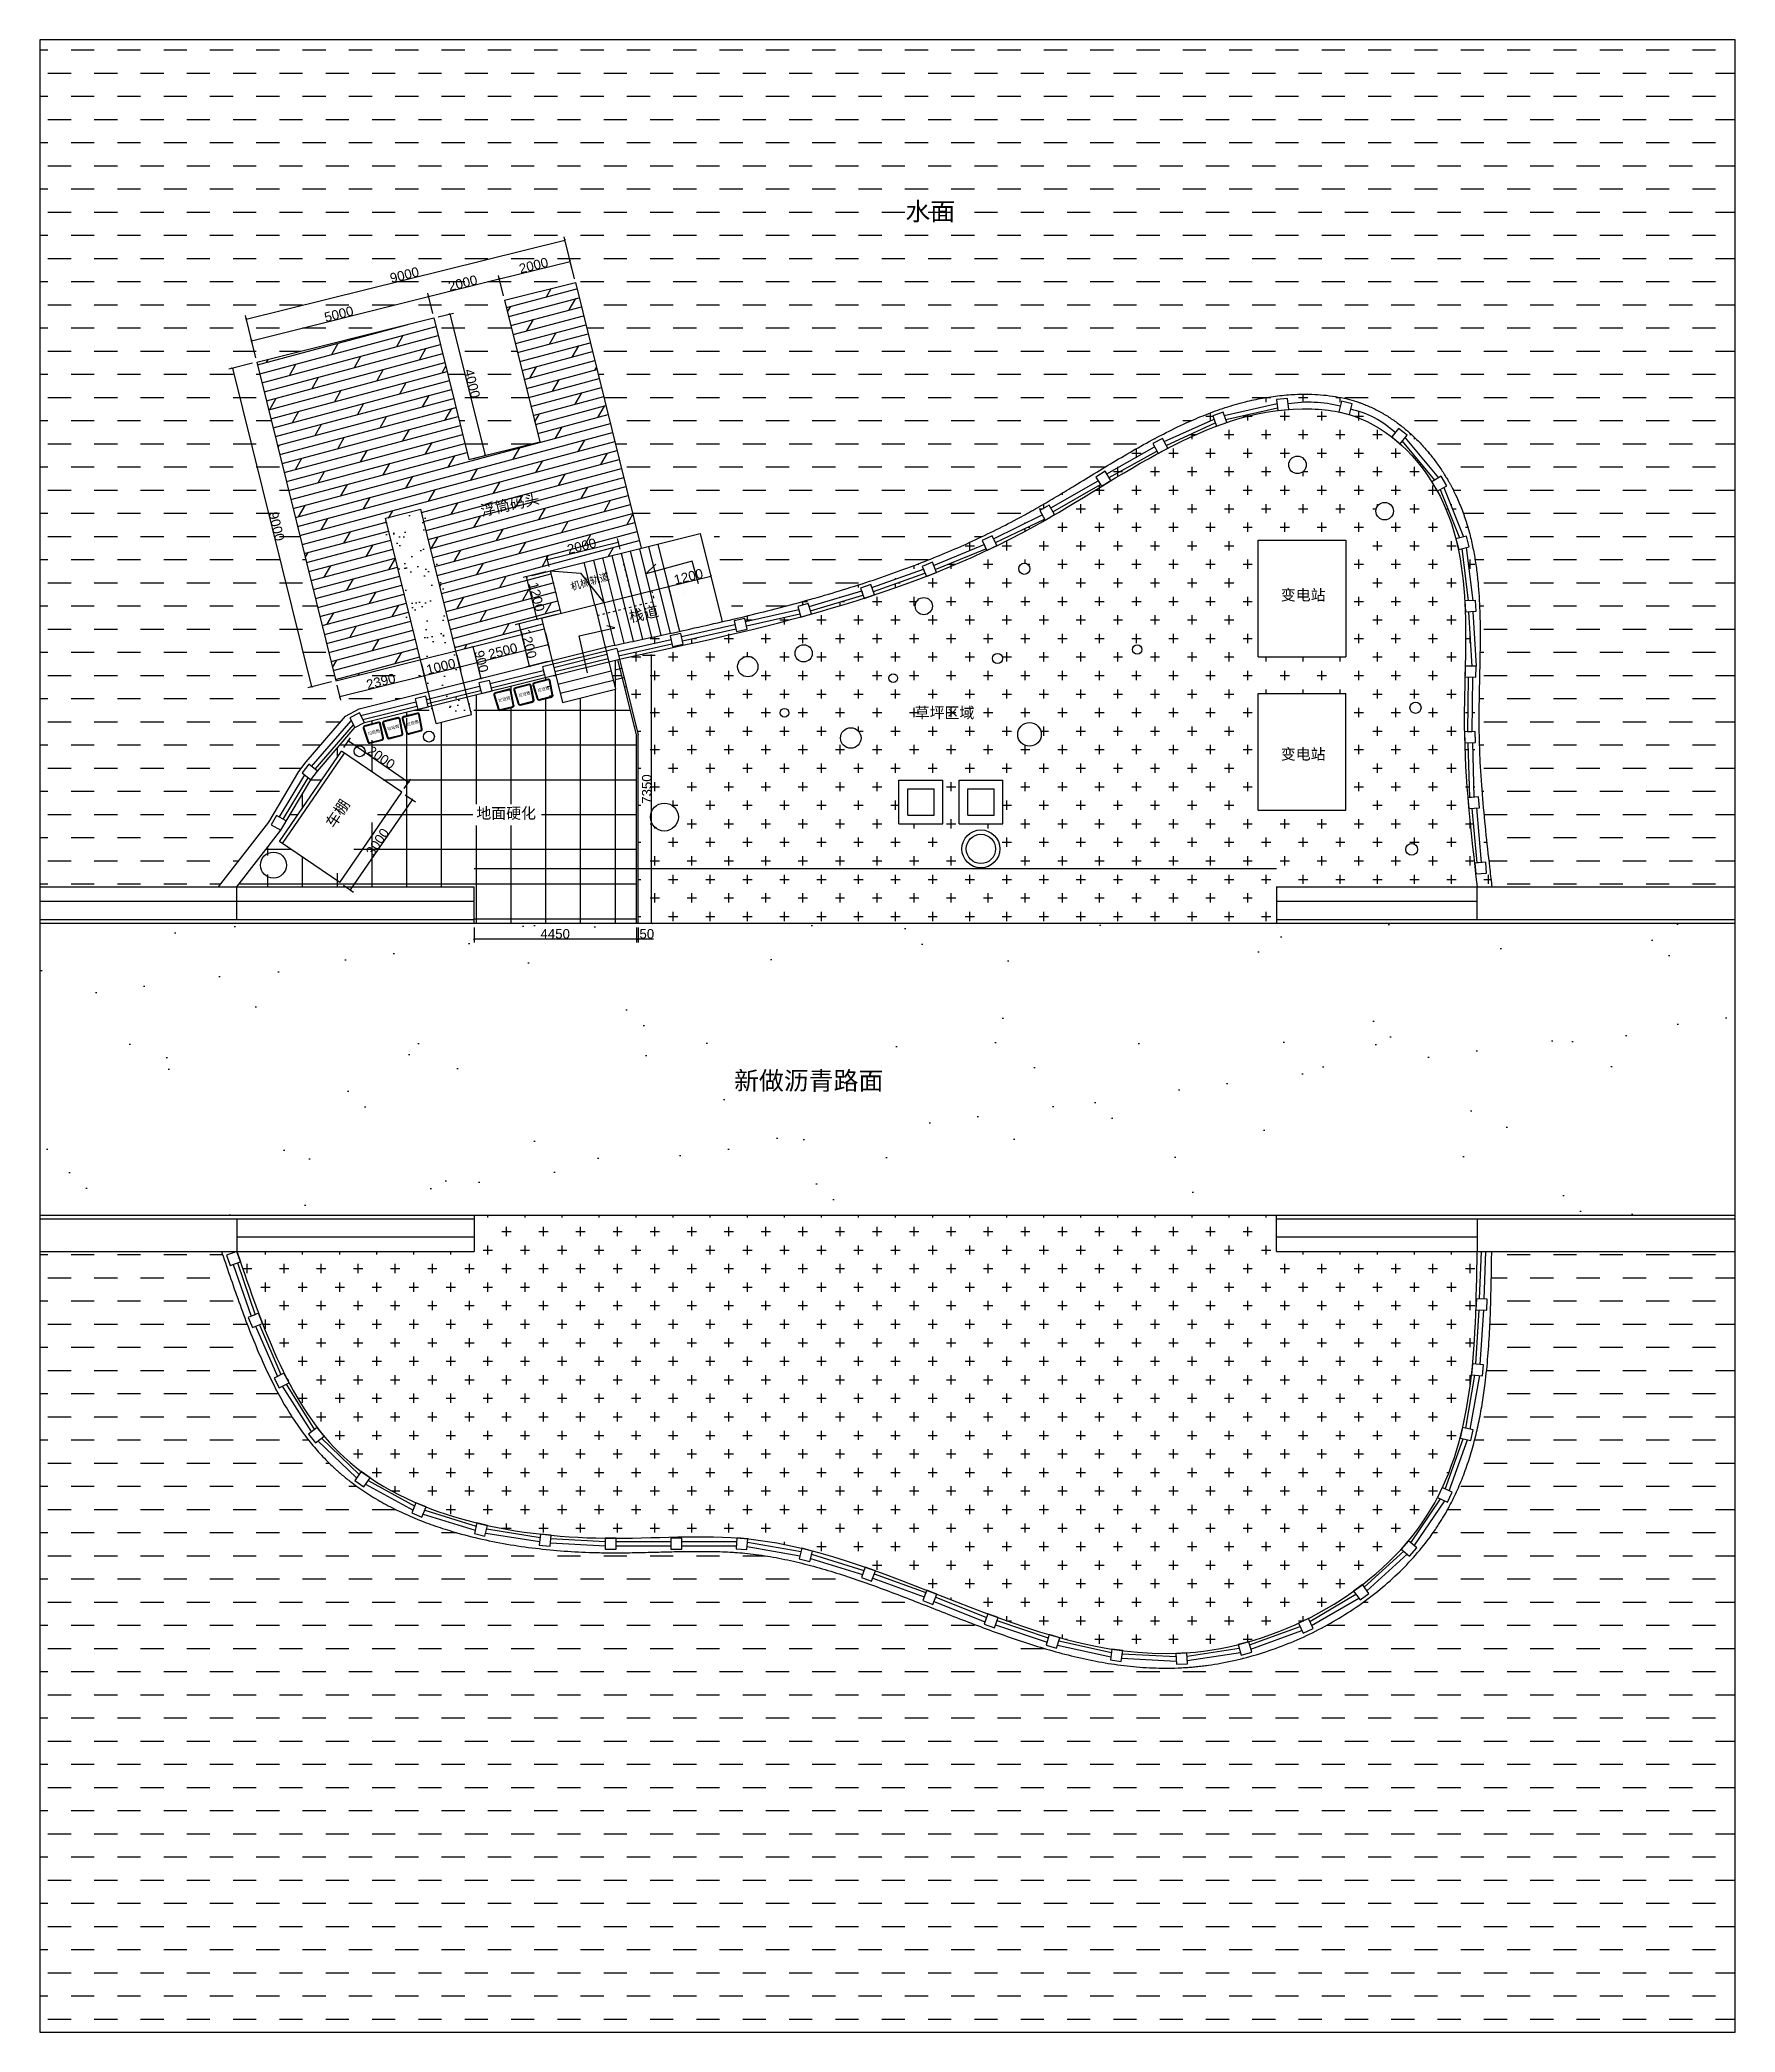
# Model space of a CAD drawing. Header units: millimetres. Extents: x 6131 to 92004, y -14326 to 40283.
# Drawn here: x 6131 to 52608, y -14326 to 40283 of the extents above; entities that cross this region are included whole.
import ezdxf

# ---------------------------------------------------------------- set-up
doc = ezdxf.new("R2010")
doc.units = ezdxf.units.MM
doc.linetypes.add('ACAD_ISO03W100', pattern=[30, 12, -18])
doc.styles.get("Standard").update_dxf_attribs({"font": 'arial.ttf'})
doc.dimstyles.new('ISO-25', dxfattribs={"dimtxt": 260, "dimasz": 50, "dimexe": 100, "dimexo": 120, "dimtad": 1, "dimdec": 1, "dimtxsty": 'Standard', "dimblk": 'ARCHTICK', "dimcen": 2.5, "dimclrd": 3, "dimclre": 3, "dimadec": 0, "dimazin": 0, "dimtfac": 1, "dimtdec": 1, "dimtmove": 0, "dimatfit": 3, "dimfxl": 1, "dimarcsym": 0})

msp = doc.modelspace()

# ---------------------------------------------------------------- texts
at = {"attachment_point": 1}
for s, width, insert, char_height in [('{\\fSimHei|b0|i0|c134|p49;水面}', 2074.6804, (29861.75, 35832.06), 500), ('{\\fSimHei|b0|i0|c134|p49;变电站}', 2074.6804, (40151.78, 25218.34), 300), ('{\\fSimHei|b0|i0|c134|p49;草坪区域}', 2074.6804, (30115.2, 21990.31), 300), ('{\\fSimHei|b0|i0|c134|p49;变电站}', 2074.6804, (40151.78, 20855.64), 300), ('{\\fSimHei|b0|i0|c134|p49;地面硬化}', 2074.6804, (18096.77, 19235.68), 300), ('{\\fSimHei|b0|i0|c134|p49;新做沥青路面}', 9476.7168, (25163.57, 12003.84), 500)]:
    msp.add_mtext_dynamic_manual_height_columns(s, width=width, gutter_width=12.5, heights=[0], dxfattribs=dict(at, insert=insert, char_height=char_height))
for s, insert, char_height, rotation in [('{\\fSimHei|b0|i0|c134|p49;浮筒码头}', (18185.04, 27516.78), 300, 12.372994), ('{\\fSimHei|b0|i0|c134|p49;机械轨道}', (20658.58, 25382.54), 200, 16.118059), ('{\\fSimHei|b0|i0|c134|p49;栈道}', (22254.69, 24606.17), 300, 13.033235), ('{\\fSimHei|b0|i0|c134|p49;车棚}', (13941.02, 18818.95), 300, 56.538456)]:
    msp.add_mtext_dynamic_manual_height_columns(s, width=2074.6804, gutter_width=12.5, heights=[0], dxfattribs=dict(at, insert=insert, char_height=char_height, rotation=rotation))

# ---------------------------------------------------------------- blocks, each defined once
blk = doc.blocks.new('fd3as')
at = {"color": 252}
for p, q in [((18435, 21233), (17514, 20049)), ((18530, 21160), (17609, 19976)), ((17609, 19976), (17514, 20049))]:
    blk.add_line(p, q, dxfattribs=at)
blk.add_lwpolyline([(18601, 21104), (18785, 21341), (18548, 21525), (18364, 21289)], close=True, dxfattribs=at)
blk = doc.blocks.new('sda3fas')
for p, q in [((19690, 18100), (19714, 17700)), ((19710, 18101), (19734, 17701)), ((20134, 18153), (19740, 18153)), ((20134, 18133), (19740, 18133)), ((20140, 17701), (20164, 18101)), ((20159, 17700), (20183, 18100)), ((19764, 17673), (20110, 17673)), ((19764, 17653), (20110, 17653))]:
    blk.add_line(p, q)
for centre, radius, start, end in [((19740, 18103), 50, 90, 183.4336), ((19740, 18103), 30, 90, 183.4336), ((20134, 18103), 50, 356.5664, 90), ((20134, 18103), 30, 356.5664, 90), ((19764, 17703), 50, 183.4336, 270), ((19764, 17703), 30, 183.4336, 270), ((20110, 17703), 30, 270, 356.5664), ((20110, 17703), 50, 270, 356.5664)]:
    blk.add_arc(centre, radius, start, end)
at = {"insert": (19777, 17960), "char_height": 80, "attachment_point": 1}
blk.add_mtext_dynamic_manual_height_columns('{\\fSimHei|b0|i0|c134|p49;垃圾筒}', width=2074.68, gutter_width=12.5, heights=[0], dxfattribs=at)
blk = doc.blocks.new('_ArchTick')
at = {"color": 0, "linetype": 'ByBlock', "const_width": 0.4}
blk.add_lwpolyline([(-0.5, -0.5), (0.5, 0.5)], dxfattribs=at)
blk = doc.blocks.new('*D9')
at = {"color": 3, "lineweight": -2, "transparency": 16777216}
for p, q in [((11965, 31420), (11313, 31258)), ((11410, 31282), (13574, 22546)), ((14129, 22684), (13477, 22522))]:
    blk.add_line(p, q, dxfattribs=at)
at = {"layer": 'Defpoints', "color": 0, "transparency": 16777216}
for p in [(12082, 31449), (13574, 22546), (14246, 22713)]:
    blk.add_point(p, dxfattribs=at)
at = {"color": 3, "lineweight": -2, "transparency": 16777216, "xscale": 50, "yscale": 50, "zscale": 50}
for p, rotation in [((11410, 31282), 103.9139037736305), ((13574, 22546), 283.9139037736305)]:
    blk.add_blockref('_ArchTick', p, dxfattribs=dict(at, rotation=rotation))
at = {"color": 0, "transparency": 16777216, "insert": (12621, 26946), "char_height": 260, "attachment_point": 5, "rotation": 283.9139}
blk.add_mtext('9000', dxfattribs=at)
blk = doc.blocks.new('*D11')
at = {"color": 3, "lineweight": -2, "transparency": 16777216}
for p, q in [((16903, 32778), (16763, 33341)), ((11936, 32031), (16787, 33244)), ((12053, 31565), (11912, 32128))]:
    blk.add_line(p, q, dxfattribs=at)
at = {"layer": 'Defpoints', "color": 0, "transparency": 16777216}
for p in [(16787, 33244), (16932, 32661), (12082, 31449)]:
    blk.add_point(p, dxfattribs=at)
at = {"color": 3, "lineweight": -2, "transparency": 16777216, "xscale": 50, "yscale": 50, "zscale": 50}
for p, rotation in [((16787, 33244), 14.03397902338074), ((11936, 32031), 194.0339790233807)]:
    blk.add_blockref('_ArchTick', p, dxfattribs=dict(at, rotation=rotation))
at = {"color": 0, "transparency": 16777216, "insert": (14329, 32767), "char_height": 260, "attachment_point": 5, "rotation": 14.034}
blk.add_mtext('5000', dxfattribs=at)
blk = doc.blocks.new('*D12')
at = {"color": 3, "lineweight": -2, "transparency": 16777216}
for p, q in [((16903, 32778), (16763, 33341)), ((16787, 33244), (18727, 33729)), ((18844, 33263), (18703, 33826))]:
    blk.add_line(p, q, dxfattribs=at)
at = {"layer": 'Defpoints', "color": 0, "transparency": 16777216}
for p in [(18727, 33729), (18873, 33146), (16932, 32661)]:
    blk.add_point(p, dxfattribs=at)
at = {"color": 3, "lineweight": -2, "transparency": 16777216, "xscale": 50, "yscale": 50, "zscale": 50}
for p, rotation in [((18727, 33729), 14.0339189865829), ((16787, 33244), 194.0339189865829)]:
    blk.add_blockref('_ArchTick', p, dxfattribs=dict(at, rotation=rotation))
at = {"color": 0, "transparency": 16777216, "insert": (17725, 33616), "char_height": 260, "attachment_point": 5, "rotation": 14.0339}
blk.add_mtext('2000', dxfattribs=at)
blk = doc.blocks.new('*D13')
at = {"color": 3, "lineweight": -2, "transparency": 16777216}
for p, q in [((18728, 33729), (20670, 34210)), ((20785, 33744), (20646, 34307)), ((18844, 33263), (18704, 33826))]:
    blk.add_line(p, q, dxfattribs=at)
at = {"layer": 'Defpoints', "color": 0, "transparency": 16777216}
for p in [(20670, 34210), (20814, 33627), (18873, 33146)]:
    blk.add_point(p, dxfattribs=at)
at = {"color": 3, "lineweight": -2, "transparency": 16777216, "xscale": 50, "yscale": 50, "zscale": 50}
for p, rotation in [((20670, 34210), 13.91390377363052), ((18728, 33729), 193.9139037736306)]:
    blk.add_blockref('_ArchTick', p, dxfattribs=dict(at, rotation=rotation))
at = {"color": 0, "transparency": 16777216, "insert": (19667, 34099), "char_height": 260, "attachment_point": 5, "rotation": 13.9139}
blk.add_mtext('2000', dxfattribs=at)
blk = doc.blocks.new('*D14')
at = {"color": 3, "lineweight": -2, "transparency": 16777216}
for p, q in [((17049, 32690), (17467, 32795)), ((17370, 32771), (18340, 28890)), ((18019, 28810), (18437, 28914))]:
    blk.add_line(p, q, dxfattribs=at)
at = {"layer": 'Defpoints', "color": 0, "transparency": 16777216}
for p in [(16932, 32661), (17902, 28781), (18340, 28890)]:
    blk.add_point(p, dxfattribs=at)
at = {"color": 3, "lineweight": -2, "transparency": 16777216, "xscale": 50, "yscale": 50, "zscale": 50}
for p, rotation in [((17370, 32771), 104.0339790233808), ((18340, 28890), 284.0339790233808)]:
    blk.add_blockref('_ArchTick', p, dxfattribs=dict(at, rotation=rotation))
at = {"color": 0, "transparency": 16777216, "insert": (17984, 30863), "char_height": 260, "attachment_point": 5, "rotation": 284.034}
blk.add_mtext('4000', dxfattribs=at)
blk = doc.blocks.new('*D15')
at = {"color": 3, "lineweight": -2, "transparency": 16777216}
for p, q in [((20047, 26036), (21988, 26517)), ((22036, 26324), (21964, 26614)), ((20095, 25843), (20023, 26133))]:
    blk.add_line(p, q, dxfattribs=at)
at = {"layer": 'Defpoints', "color": 0, "transparency": 16777216}
for p in [(21988, 26517), (20124, 25727), (22065, 26207)]:
    blk.add_point(p, dxfattribs=at)
at = {"color": 3, "lineweight": -2, "transparency": 16777216, "xscale": 50, "yscale": 50, "zscale": 50}
for p, rotation in [((21988, 26517), 13.91390377363044), ((20047, 26036), 193.9139037736304)]:
    blk.add_blockref('_ArchTick', p, dxfattribs=dict(at, rotation=rotation))
at = {"color": 0, "transparency": 16777216, "insert": (20985, 26406), "char_height": 260, "attachment_point": 5, "rotation": 13.9139}
blk.add_mtext('2000', dxfattribs=at)
blk = doc.blocks.new('*D19')
at = {"color": 3, "lineweight": -2, "transparency": 16777216}
for p, q in [((24498, 25701), (24503, 25682)), ((23333, 25413), (23338, 25393)), ((23362, 25296), (24527, 25585))]:
    blk.add_line(p, q, dxfattribs=at)
at = {"layer": 'Defpoints', "color": 0, "transparency": 16777216}
for p in [(23362, 25296), (24527, 25585), (24527, 25585)]:
    blk.add_point(p, dxfattribs=at)
at = {"color": 3, "lineweight": -2, "transparency": 16777216, "xscale": 50, "yscale": 50, "zscale": 50}
for p, rotation in [((23362, 25296), 193.9139037736309), ((24527, 25585), 13.91390377363093)]:
    blk.add_blockref('_ArchTick', p, dxfattribs=dict(at, rotation=rotation))
at = {"color": 0, "transparency": 16777216, "insert": (23912, 25570), "char_height": 260, "attachment_point": 5, "rotation": 13.9139}
blk.add_mtext('1200', dxfattribs=at)
blk = doc.blocks.new('*D20')
at = {"color": 3, "lineweight": -2, "transparency": 16777216}
for p, q in [((19771, 24403), (19164, 24253)), ((19261, 24277), (19550, 23112)), ((20060, 23239), (19453, 23088))]:
    blk.add_line(p, q, dxfattribs=at)
at = {"layer": 'Defpoints', "color": 0, "transparency": 16777216}
for p in [(19888, 24432), (19550, 23112), (20176, 23267)]:
    blk.add_point(p, dxfattribs=at)
at = {"color": 3, "lineweight": -2, "transparency": 16777216, "xscale": 50, "yscale": 50, "zscale": 50}
for p, rotation in [((19261, 24277), 103.9139037736309), ((19550, 23112), 283.9139037736309)]:
    blk.add_blockref('_ArchTick', p, dxfattribs=dict(at, rotation=rotation))
at = {"color": 0, "transparency": 16777216, "insert": (19535, 23727), "char_height": 260, "attachment_point": 5, "rotation": 283.9139}
blk.add_mtext('1200', dxfattribs=at)
blk = doc.blocks.new('*D21')
at = {"color": 3, "lineweight": -2, "transparency": 16777216}
for p, q in [((16594, 23176), (16698, 22760)), ((16673, 22857), (17644, 23099)), ((17564, 23418), (17668, 23002))]:
    blk.add_line(p, q, dxfattribs=at)
at = {"layer": 'Defpoints', "color": 0, "transparency": 16777216}
for p in [(17535, 23535), (16564, 23292), (17644, 23099)]:
    blk.add_point(p, dxfattribs=at)
at = {"color": 3, "lineweight": -2, "transparency": 16777216, "xscale": 50, "yscale": 50, "zscale": 50}
for p, rotation in [((17644, 23099), 14.03397902338068), ((16673, 22857), 194.0339790233806)]:
    blk.add_blockref('_ArchTick', p, dxfattribs=dict(at, rotation=rotation))
at = {"color": 0, "transparency": 16777216, "insert": (17126, 23107), "char_height": 260, "attachment_point": 5, "rotation": 14.034}
blk.add_mtext('1000', dxfattribs=at)
blk = doc.blocks.new('*D22')
at = {"color": 3, "lineweight": -2, "transparency": 16777216}
for p, q in [((14468, 20888), (14648, 21150)), ((14591, 21067), (16241, 19937)), ((16118, 19758), (16298, 20020))]:
    blk.add_line(p, q, dxfattribs=at)
at = {"layer": 'Defpoints', "color": 0, "transparency": 16777216}
for p in [(14401, 20789), (16241, 19937), (16051, 19659)]:
    blk.add_point(p, dxfattribs=at)
at = {"color": 3, "lineweight": -2, "transparency": 16777216, "xscale": 50, "yscale": 50, "zscale": 50}
for p, rotation in [((14591, 21067), 145.5903435194289), ((16241, 19937), 325.5903435194289)]:
    blk.add_blockref('_ArchTick', p, dxfattribs=dict(at, rotation=rotation))
at = {"color": 0, "transparency": 16777216, "insert": (15492, 20612), "char_height": 260, "attachment_point": 5, "rotation": 325.5903}
blk.add_mtext('2000', dxfattribs=at)
blk = doc.blocks.new('*D23')
at = {"color": 3, "lineweight": -2, "transparency": 16777216}
for p, q in [((14651, 16981), (16347, 19456)), ((16150, 19591), (16429, 19399)), ((14454, 17116), (14734, 16924))]:
    blk.add_line(p, q, dxfattribs=at)
at = {"layer": 'Defpoints', "color": 0, "transparency": 16777216}
for p in [(16051, 19659), (16347, 19456), (14355, 17184)]:
    blk.add_point(p, dxfattribs=at)
at = {"color": 3, "lineweight": -2, "transparency": 16777216, "xscale": 50, "yscale": 50, "zscale": 50}
for p, rotation in [((16347, 19456), 55.59034351942895), ((14651, 16981), 235.590343519429)]:
    blk.add_blockref('_ArchTick', p, dxfattribs=dict(at, rotation=rotation))
at = {"color": 0, "transparency": 16777216, "insert": (15389, 18294), "char_height": 260, "attachment_point": 5, "rotation": 55.5903}
blk.add_mtext('3000', dxfattribs=at)
blk = doc.blocks.new('*D24')
at = {"color": 3, "lineweight": -2, "transparency": 16777216}
for p, q in [((17748, 23588), (18097, 23674)), ((18000, 23650), (18217, 22777)), ((17965, 22714), (18314, 22801))]:
    blk.add_line(p, q, dxfattribs=at)
at = {"layer": 'Defpoints', "color": 0, "transparency": 16777216}
for p in [(17632, 23559), (17848, 22685), (18217, 22777)]:
    blk.add_point(p, dxfattribs=at)
at = {"color": 3, "lineweight": -2, "transparency": 16777216, "xscale": 50, "yscale": 50, "zscale": 50}
for p, rotation in [((18000, 23650), 103.9139037736316), ((18217, 22777), 283.9139037736316)]:
    blk.add_blockref('_ArchTick', p, dxfattribs=dict(at, rotation=rotation))
at = {"color": 0, "transparency": 16777216, "insert": (18238, 23246), "char_height": 260, "attachment_point": 5, "rotation": 283.9139}
blk.add_mtext('900', dxfattribs=at)
blk = doc.blocks.new('*D25')
at = {"color": 3, "lineweight": -2, "transparency": 16777216}
for p, q in [((18034, 15950), (18034, 15544)), ((22484, 15950), (22484, 15544)), ((18034, 15644), (22484, 15644))]:
    blk.add_line(p, q, dxfattribs=at)
at = {"layer": 'Defpoints', "color": 0, "transparency": 16777216}
for p in [(18034, 16070), (22484, 16070), (22484, 15644)]:
    blk.add_point(p, dxfattribs=at)
at = {"color": 3, "lineweight": -2, "transparency": 16777216, "xscale": 50, "yscale": 50, "zscale": 50, "rotation": 180}
blk.add_blockref('_ArchTick', (18034, 15644), dxfattribs=at)
at = {"color": 3, "lineweight": -2, "transparency": 16777216, "xscale": 50, "yscale": 50, "zscale": 50}
blk.add_blockref('_ArchTick', (22484, 15644), dxfattribs=at)
at = {"color": 0, "transparency": 16777216, "insert": (20259, 15777), "char_height": 260, "attachment_point": 5}
blk.add_mtext('4450', dxfattribs=at)
blk = doc.blocks.new('*D26')
at = {"color": 3, "lineweight": -2, "transparency": 16777216}
for p, q in [((22484, 15950), (22484, 15544)), ((22534, 15950), (22534, 15544)), ((22484, 15644), (22534, 15644)), ((22534, 15644), (22957, 15644))]:
    blk.add_line(p, q, dxfattribs=at)
at = {"layer": 'Defpoints', "color": 0, "transparency": 16777216}
for p in [(22484, 16070), (22534, 16070), (22534, 15644)]:
    blk.add_point(p, dxfattribs=at)
at = {"color": 3, "lineweight": -2, "transparency": 16777216, "xscale": 50, "yscale": 50, "zscale": 50, "rotation": 180}
blk.add_blockref('_ArchTick', (22484, 15644), dxfattribs=at)
at = {"color": 3, "lineweight": -2, "transparency": 16777216, "xscale": 50, "yscale": 50, "zscale": 50}
blk.add_blockref('_ArchTick', (22534, 15644), dxfattribs=at)
at = {"color": 0, "transparency": 16777216, "insert": (22771, 15777), "char_height": 260, "attachment_point": 5}
blk.add_mtext('50', dxfattribs=at)
blk = doc.blocks.new('*D28')
at = {"color": 3, "lineweight": -2, "transparency": 16777216}
for p, q in [((22654, 23421), (23003, 23421)), ((22903, 16070), (22903, 23421)), ((22654, 16070), (23003, 16070))]:
    blk.add_line(p, q, dxfattribs=at)
at = {"layer": 'Defpoints', "color": 0, "transparency": 16777216}
for p in [(22534, 23421), (22903, 23421), (22534, 16070)]:
    blk.add_point(p, dxfattribs=at)
at = {"color": 3, "lineweight": -2, "transparency": 16777216, "xscale": 50, "yscale": 50, "zscale": 50}
for p, rotation in [((22903, 23421), 90), ((22903, 16070), 270)]:
    blk.add_blockref('_ArchTick', p, dxfattribs=dict(at, rotation=rotation))
at = {"color": 0, "transparency": 16777216, "insert": (22770, 19746), "char_height": 260, "attachment_point": 5, "rotation": 90}
blk.add_mtext('7350', dxfattribs=at)
blk = doc.blocks.new('*D54')
at = {"color": 3, "lineweight": -2, "transparency": 16777216}
for p, q in [((20006, 25698), (19379, 25542)), ((19766, 24401), (19476, 25566)), ((20296, 24533), (19669, 24377))]:
    blk.add_line(p, q, dxfattribs=at)
at = {"layer": 'Defpoints', "color": 0, "transparency": 16777216}
for p in [(20122, 25727), (19476, 25566), (20412, 24562)]:
    blk.add_point(p, dxfattribs=at)
at = {"color": 3, "lineweight": -2, "transparency": 16777216, "xscale": 50, "yscale": 50, "zscale": 50}
for p, rotation in [((19476, 25566), 103.9705874057419), ((19766, 24401), 283.9705874057419)]:
    blk.add_blockref('_ArchTick', p, dxfattribs=dict(at, rotation=rotation))
at = {"color": 0, "transparency": 16777216, "insert": (19751, 25016), "char_height": 260, "attachment_point": 5, "rotation": 283.9706}
blk.add_mtext('1200', dxfattribs=at)
blk = doc.blocks.new('*D55')
at = {"color": 3, "lineweight": -2, "transparency": 16777216}
for p, q in [((17643, 23099), (20069, 23705)), ((19989, 24025), (20093, 23608)), ((17564, 23419), (17668, 23002))]:
    blk.add_line(p, q, dxfattribs=at)
at = {"layer": 'Defpoints', "color": 0, "transparency": 16777216}
for p in [(19960, 24141), (17535, 23535), (20069, 23705)]:
    blk.add_point(p, dxfattribs=at)
at = {"color": 3, "lineweight": -2, "transparency": 16777216, "xscale": 50, "yscale": 50, "zscale": 50}
for p, rotation in [((20069, 23705), 14.02917598194935), ((17643, 23099), 194.0291759819494)]:
    blk.add_blockref('_ArchTick', p, dxfattribs=dict(at, rotation=rotation))
at = {"color": 0, "transparency": 16777216, "insert": (18824, 23532), "char_height": 260, "attachment_point": 5, "rotation": 14.0292}
blk.add_mtext('2500', dxfattribs=at)
blk = doc.blocks.new('*D56')
at = {"color": 3, "lineweight": -2, "transparency": 16777216}
for p, q in [((16595, 23171), (16697, 22759)), ((14275, 22596), (14377, 22184)), ((14353, 22281), (16673, 22856))]:
    blk.add_line(p, q, dxfattribs=at)
at = {"layer": 'Defpoints', "color": 0, "transparency": 16777216}
for p in [(16566, 23287), (14246, 22713), (16673, 22856)]:
    blk.add_point(p, dxfattribs=at)
at = {"color": 3, "lineweight": -2, "transparency": 16777216, "xscale": 50, "yscale": 50, "zscale": 50}
for p, rotation in [((16673, 22856), 13.91390377363163), ((14353, 22281), 193.9139037736317)]:
    blk.add_blockref('_ArchTick', p, dxfattribs=dict(at, rotation=rotation))
at = {"color": 0, "transparency": 16777216, "insert": (15481, 22698), "char_height": 260, "attachment_point": 5, "rotation": 13.9139}
blk.add_mtext('2390', dxfattribs=at)
blk = doc.blocks.new('*D58')
at = {"color": 3, "lineweight": -2, "transparency": 16777216}
for p, q in [((11790, 32627), (20526, 34791)), ((20789, 33729), (20502, 34888)), ((12053, 31565), (11766, 32724))]:
    blk.add_line(p, q, dxfattribs=at)
at = {"layer": 'Defpoints', "color": 0, "transparency": 16777216}
for p in [(20526, 34791), (20818, 33613), (12082, 31449)]:
    blk.add_point(p, dxfattribs=at)
at = {"color": 3, "lineweight": -2, "transparency": 16777216, "xscale": 50, "yscale": 50, "zscale": 50}
for p, rotation in [((20526, 34791), 13.91390377363049), ((11790, 32627), 193.9139037736305)]:
    blk.add_blockref('_ArchTick', p, dxfattribs=dict(at, rotation=rotation))
at = {"color": 0, "transparency": 16777216, "insert": (16126, 33838), "char_height": 260, "attachment_point": 5, "rotation": 13.9139}
blk.add_mtext('9000', dxfattribs=at)

# ---------------------------------------------------------------- dimensions: what is measured, and where the dimension line sits
for p1, p2, distance, picture, middle in [((12081.61, 31448.71), (20817.53, 33612.88), 1213.82, '*D58', (16125.62, 33838.46)), ((16932.36, 32661.2), (18872.69, 33146.2), 600.41, '*D12', (17724.58, 33615.58)), ((18872.69, 33146.2), (20814, 33627.12), 600.41, '*D13', (19666.9, 34098.91)), ((12081.61, 31448.71), (16932.36, 32661.19), 600.41, '*D11', (14329.04, 32766.83)), ((16932.36, 32661.19), (17902.35, 28780.59), 451.22, '*D14', (17984.5, 30862.65)), ((12081.61, 31448.71), (14245.79, 22712.77), -692.34, '*D9', (12621.14, 26946.33)), ((20123.54, 25726.55), (22064.86, 26207.48), 318.91, '*D15', (20985.44, 26406.03)), ((23362.05, 25296.19), (24526.84, 25584.75), 0, '*D19', (23912.38, 25569.93)), ((17534.58, 23535.04), (19959.99, 24141.08), -449.24, '*D55', (18823.86, 23531.62)), ((19887.85, 24432.28), (20176.41, 23267.49), -645.66, '*D20', (19534.88, 23726.7)), ((16564.48, 23292.34), (17534.63, 23534.84), -449.24, '*D21', (17126.15, 23107.16)), ((17631.65, 23559.09), (17848.06, 22685.5), 379.63, '*D24', (18237.8, 23245.65)), ((14245.79, 22712.77), (16565.68, 23287.48), -444.44, '*D56', (15480.51, 22698.28)), ((14400.52, 20788.78), (16050.56, 19658.57), 337.71, '*D22', (15491.75, 20612.32)), ((18034.37, 16069.74), (22484.37, 16069.74), -425.74, '*D25', (20259.37, 15777.38)), ((22484.37, 16069.74), (22534.37, 16069.74), -425.74, '*D26', (22770.77, 15777.38))]:
    dim = msp.add_aligned_dim(p1=p1, p2=p2, distance=distance, dimstyle='ISO-25')
    dim.commit()
    dim.dimension.update_dxf_attribs({"geometry": picture, "text_midpoint": middle})
for p1, p2, distance, text, picture, middle in [((20412.13, 24561.64), (20122.27, 25726.76), 665.65, '1200', '*D54', (19750.66, 25015.7)), ((22534.37, 16069.74), (22534.37, 23421.39), -368.92, '7350', '*D28', (22769.83, 19745.56))]:
    dim = msp.add_aligned_dim(p1=p1, p2=p2, distance=distance, text=text, dimstyle='ISO-25')
    dim.commit()
    dim.dimension.update_dxf_attribs({"geometry": picture, "text_midpoint": middle})
dim = msp.add_linear_dim(base=(16346.68, 19455.74), p1=(14355.24, 17183.51), p2=(16050.56, 19658.57), angle=55.590344, dimstyle='ISO-25')
dim.commit()
dim.dimension.update_dxf_attribs({"geometry": '*D23', "text_midpoint": (15499.02, 18218.21), "dimtype": 161})

# ---------------------------------------------------------------- hatches: boundary and pattern name
h = msp.add_hatch()
h.set_pattern_fill('DASH', color=146, scale=200)
edge = h.paths.add_edge_path()
edge.add_spline(control_points=[(25177.67, 24413.13), (25234.81, 24426.69), (25291.92, 24440.32), (25909.95, 24588.71), (26468.12, 24730.58), (27577.1, 25035.57), (28127.91, 25198.67), (29220.42, 25552.92), (29762.11, 25744.07), (30743.74, 26125.79), (31185.34, 26310.97), (32060.24, 26709.22), (32493.53, 26922.31), (32998.97, 27192.3), (33075.54, 27233.78), (33170.8, 27286.15), (33189.62, 27296.53), (33227.26, 27317.37), (33246.07, 27327.82), (33302.51, 27359.28), (33340.13, 27380.4), (33452.97, 27444.13), (33528.18, 27487.13), (33753.78, 27617.47), (33904.15, 27706.13), (34205.07, 27885.83), (34355.62, 27976.86), (34705.19, 28189.29), (34904.36, 28311.12), (35304.09, 28554.06), (35504.65, 28675.17), (35907.84, 28913.9), (36110.48, 29031.51), (36518.58, 29260.4), (36724.04, 29371.69), (37138.59, 29585.05), (37347.67, 29687.13), (37733.95, 29862.62), (37910.45, 29937.94), (38266.93, 30078.49), (38446.92, 30143.73), (38810.81, 30262.31), (38994.7, 30315.65), (39335.06, 30400.69), (39490.87, 30434.52), (39805.53, 30491.65), (39964.39, 30514.94), (40285.19, 30549.91), (40447.15, 30561.59), (40637.95, 30567.84), (40665.3, 30568.56), (40718.42, 30569.6), (40744.18, 30569.95), (40795.83, 30570.33), (40821.72, 30570.35), (40899.53, 30569.92), (40951.61, 30568.96), (41110.09, 30563.81), (41217, 30557.32), (41431.45, 30537.28), (41538.99, 30523.72), (41753.9, 30488.48), (41861.28, 30466.79), (42054.13, 30419.3), (42139.79, 30395.14), (42243.58, 30361.64), (42262.29, 30355.43), (42292.52, 30345.12), (42304.07, 30341.11), (42327.11, 30332.99), (42338.61, 30328.87), (42373.02, 30316.34), (42395.86, 30307.75), (42464.07, 30281.32), (42509.14, 30262.8), (42651.49, 30201.01), (42747.17, 30154.48), (42934.31, 30053.99), (43025.77, 30000.03), (43204.27, 29885.43), (43291.33, 29824.79), (43460.89, 29697.54), (43543.4, 29630.93), (43703.75, 29492.41), (43781.58, 29420.51), (43932.42, 29272.05), (44005.43, 29195.5), (44146.48, 29038.35), (44214.52, 28957.75), (44345.48, 28793.12), (44408.4, 28709.08), (44528.93, 28538.13), (44586.55, 28451.22), (44667.44, 28321.4), (44692.84, 28279.38), (44732.94, 28210.99), (44748.03, 28184.76), (44775.61, 28135.87), (44788.17, 28113.24), (44812.92, 28067.89), (44825.11, 28045.16), (44861.14, 27976.83), (44884.45, 27931.08), (44952.28, 27793.28), (44994.7, 27700.68), (45088.37, 27481.14), (45137.41, 27353.66), (45226.6, 27096.79), (45266.75, 26967.39), (45339.02, 26707.05), (45371.13, 26576.11), (45428.18, 26312.99), (45453.11, 26180.82), (45496.64, 25915.52), (45515.24, 25782.4), (45546.96, 25515.44), (45560.07, 25381.61), (45581.65, 25113.47), (45590.11, 24979.15), (45605.88, 24654.7), (45611.27, 24464.43), (45616.6, 24083.92), (45616.53, 23893.68), (45613.11, 23513.83), (45609.74, 23324.21), (45601.84, 22946.22), (45597.29, 22757.85), (45589.08, 22382.98), (45585.41, 22196.49), (45582.45, 21949.39), (45581.87, 21887.65), (45581.21, 21780.05), (45581.03, 21734.13), (45580.95, 21653.1), (45580.99, 21617.94), (45581.18, 21560.23), (45581.29, 21537.64), (45581.56, 21496.18), (45581.71, 21477.3), (45582.05, 21439.55), (45582.25, 21420.68), (45582.92, 21364.1), (45583.46, 21326.4), (45585.39, 21213.39), (45587.06, 21138.16), (45593.18, 20912.75), (45598.74, 20762.86), (45621.06, 20276.65), (45643.16, 19941.63), (45696.97, 19273.44), (45728.68, 18940.26), (45797.96, 18274.36), (45835.53, 17941.63), (45893.13, 17444.55), (45912.38, 17280.55), (45931.64, 17116.36)], knot_values=[3518.89618942, 3518.89618942, 3518.89618942, 3518.89618942, 3696.24220452, 3696.24220452, 5439.08064854, 5439.08064854, 7181.91909256, 7181.91909256, 8924.75753659, 8924.75753659, 10371.88325013, 10371.88325013, 11819.00896368, 11819.00896368, 12077.96146399, 12077.96146399, 12141.78077183, 12141.78077183, 12205.60007967, 12205.60007967, 12333.23869536, 12333.23869536, 12588.51592673, 12588.51592673, 13099.07038948, 13099.07038948, 13609.62485223, 13609.62485223, 14282.8203331, 14282.8203331, 14956.01581397, 14956.01581397, 15629.21129484, 15629.21129484, 16302.40677571, 16302.40677571, 16975.60225658, 16975.60225658, 17533.08131562, 17533.08131562, 18090.56037466, 18090.56037466, 18648.03943371, 18648.03943371, 19110.63979478, 19110.63979478, 19573.24015585, 19573.24015585, 20035.84051692, 20035.84051692, 20113.09103615, 20113.09103615, 20185.65472941, 20185.65472941, 20258.21842267, 20258.21842267, 20403.34580919, 20403.34580919, 20698.39813304, 20698.39813304, 20993.45045688, 20993.45045688, 21288.50278072, 21288.50278072, 21525.94165089, 21525.94165089, 21578.23454746, 21578.23454746, 21610.60078623, 21610.60078623, 21642.96702501, 21642.96702501, 21707.69950255, 21707.69950255, 21837.16445765, 21837.16445765, 22120.47261594, 22120.47261594, 22403.78077423, 22403.78077423, 22687.08893252, 22687.08893252, 22970.39709081, 22970.39709081, 23253.7052491, 23253.7052491, 23537.01340739, 23537.01340739, 23820.32156568, 23820.32156568, 24103.62972397, 24103.62972397, 24386.93788225, 24386.93788225, 24521.25719162, 24521.25719162, 24604.38059034, 24604.38059034, 24675.68642188, 24675.68642188, 24746.99225342, 24746.99225342, 24889.60391649, 24889.60391649, 25174.82724264, 25174.82724264, 25561.20146541, 25561.20146541, 25947.57568818, 25947.57568818, 26333.94991094, 26333.94991094, 26720.32413371, 26720.32413371, 27106.69835648, 27106.69835648, 27493.07257925, 27493.07257925, 27879.44680202, 27879.44680202, 28425.449257, 28425.449257, 28971.45171197, 28971.45171197, 29517.45416694, 29517.45416694, 30063.45662192, 30063.45662192, 30609.45907689, 30609.45907689, 30791.89591725, 30791.89591725, 30928.18090933, 30928.18090933, 31032.89164774, 31032.89164774, 31100.3538312, 31100.3538312, 31156.85038502, 31156.85038502, 31213.34693885, 31213.34693885, 31326.3400465, 31326.3400465, 31552.32626181, 31552.32626181, 32004.29869242, 32004.29869242, 33021.62582638, 33021.62582638, 34038.95296035, 34038.95296035, 35056.28009432, 35056.28009432, 35556.70466335, 35556.70466335, 35556.70466335, 35556.70466335], degree=3, periodic=0)
edge.add_spline(control_points=[(45931.64, 17116.36), (45931.64, 17116.36), (45931.64, 17116.36), (45931.64, 17116.36), (45933.47, 17100.82), (45935.29, 17085.28), (45937.11, 17069.74)], knot_values=[35556.70466335, 35556.70466335, 35556.70466335, 35556.70466335, 35580.38342317, 35580.38342317, 35580.38342317, 35604.06217842, 35604.06217842, 35604.06217842, 35604.06217842], degree=3, periodic=0)
edge.add_line((45937.11, 17069.74), (52607.58, 17069.74))
edge.add_line((52607.58, 17069.74), (52607.58, 40282.84))
edge.add_line((52607.58, 40282.84), (6130.73, 40282.84))
edge.add_line((6130.73, 40282.84), (6130.73, 17069.74))
edge.add_line((6130.73, 17069.74), (11027.12, 17069.74))
edge.add_line((11027.12, 17069.74), (12405.82, 18843.09))
edge.add_line((12405.82, 18843.09), (13230.61, 20229.76))
edge.add_line((13230.61, 20229.76), (13436.07, 20493.94))
edge.add_line((13436.07, 20493.94), (14513.78, 21748.35))
edge.add_line((14513.78, 21748.35), (14888.51, 21945.73))
edge.add_line((14888.51, 21945.73), (16683.88, 22394.5))
edge.add_line((16683.88, 22394.5), (16467.46, 23268.09))
edge.add_line((16467.46, 23268.09), (14245.79, 22712.77))
edge.add_line((14245.79, 22712.77), (12081.61, 31448.71))
edge.add_line((12081.61, 31448.71), (16933.33, 32661.44))
edge.add_line((16933.33, 32661.44), (17895.18, 28778.8))
edge.add_line((17895.18, 28778.8), (19835.49, 29263.79))
edge.add_line((19835.49, 29263.79), (18873.64, 33146.43))
edge.add_line((18873.64, 33146.43), (20813, 33631.19))
edge.add_line((20813, 33631.19), (22616.48, 26351.24))
edge.add_line((22616.48, 26351.24), (24576.19, 26841.08))
edge.add_line((24576.19, 26841.08), (25177.67, 24413.13))
h = msp.add_hatch()
h.set_pattern_fill('DOLMIT', color=46, scale=40, angle=15)
h.paths.add_polyline_path([(17895.18, 28778.8), (16933.33, 32661.44), (12081.61, 31448.71), (14245.79, 22712.77), (16570.48, 23268.09), (15608.63, 27150.73), (16572.72, 27417.69), (17534.58, 23535.04), (19959.99, 24141.08), (19878.09, 24430.09), (20411.98, 24562.26), (20122.57, 25730.5), (22616.48, 26351.24), (20813, 33631.19), (18873.64, 33146.43), (19835.49, 29263.79)])
h = msp.add_hatch()
h.set_pattern_fill('CROSS', color=118, scale=80)
edge = h.paths.add_edge_path()
edge.add_line((33690.41, 27119.8), (33673.53, 27149.12))
edge.add_line((33673.53, 27149.12), (32327.85, 26500.84))
edge.add_line((32327.85, 26500.84), (32366.91, 26419.75))
edge.add_line((32366.91, 26419.75), (32096.64, 26289.55))
edge.add_line((32096.64, 26289.55), (32073.41, 26337.76))
edge.add_line((32073.41, 26337.76), (30679.88, 25767.19))
edge.add_line((30679.88, 25767.19), (30713.98, 25683.9))
edge.add_line((30713.98, 25683.9), (30436.35, 25570.22))
edge.add_line((30436.35, 25570.22), (30397.17, 25665.91))
edge.add_line((30397.17, 25665.91), (28982.7, 25159.52))
edge.add_line((28982.7, 25159.52), (29013.03, 25074.78))
edge.add_line((29013.03, 25074.78), (28730.59, 24973.67))
edge.add_line((28730.59, 24973.67), (28698.27, 25063.93))
edge.add_line((28698.27, 25063.93), (27258.11, 24634.55))
edge.add_line((27258.11, 24634.55), (27283.83, 24548.3))
edge.add_line((27283.83, 24548.3), (26996.33, 24462.59))
edge.add_line((26996.33, 24462.59), (26969.13, 24553.83))
edge.add_line((26969.13, 24553.83), (25502.09, 24221.25))
edge.add_line((25502.09, 24221.25), (25521.99, 24133.47))
edge.add_line((25521.99, 24133.47), (25229.41, 24067.15))
edge.add_line((25229.41, 24067.15), (25212.76, 24140.58))
edge.add_line((25212.76, 24140.58), (23749.94, 23808.96))
edge.add_line((23749.94, 23808.96), (23769.84, 23721.19))
edge.add_line((23769.84, 23721.19), (23477.26, 23654.86))
edge.add_line((23477.26, 23654.86), (23460.61, 23728.3))
edge.add_line((23460.61, 23728.3), (21998.76, 23396.89))
edge.add_line((21998.76, 23396.89), (22019.88, 23311.64))
edge.add_line((22019.88, 23311.64), (22534.37, 21234.87))
edge.add_line((22534.37, 21234.87), (22534.37, 16069.74))
edge.add_line((22534.37, 16069.74), (40034.37, 16069.74))
edge.add_line((40034.37, 16069.74), (40034.37, 17069.74))
edge.add_line((40034.37, 17069.74), (45534.37, 17069.74))
edge.add_line((45534.37, 17069.74), (45937.11, 17069.74))
edge.add_spline(control_points=[(45937.11, 17069.74), (45935.29, 17085.28), (45933.47, 17100.82), (45931.64, 17116.36), (45931.64, 17116.36), (45931.64, 17116.36), (45931.64, 17116.36)], knot_values=[35556.70466335, 35556.70466335, 35556.70466335, 35556.70466335, 35580.38342088, 35580.38342088, 35580.38342088, 35604.06217842, 35604.06217842, 35604.06217842, 35604.06217842], degree=3, periodic=0)
edge.add_spline(control_points=[(45931.64, 17116.36), (45912.38, 17280.55), (45893.13, 17444.55), (45835.53, 17941.63), (45797.96, 18274.36), (45728.68, 18940.26), (45696.97, 19273.44), (45643.16, 19941.63), (45621.06, 20276.65), (45598.74, 20762.86), (45593.18, 20912.75), (45587.06, 21138.16), (45585.39, 21213.39), (45583.46, 21326.4), (45582.92, 21364.1), (45582.25, 21420.68), (45582.05, 21439.55), (45581.71, 21477.3), (45581.56, 21496.18), (45581.29, 21537.64), (45581.18, 21560.23), (45580.99, 21617.94), (45580.95, 21653.1), (45581.03, 21734.13), (45581.21, 21780.05), (45581.87, 21887.65), (45582.45, 21949.39), (45585.41, 22196.49), (45589.08, 22382.98), (45597.29, 22757.85), (45601.84, 22946.22), (45609.74, 23324.21), (45613.11, 23513.83), (45616.53, 23893.68), (45616.6, 24083.92), (45611.27, 24464.43), (45605.88, 24654.7), (45590.11, 24979.15), (45581.65, 25113.47), (45560.07, 25381.61), (45546.96, 25515.44), (45515.24, 25782.4), (45496.64, 25915.52), (45453.11, 26180.82), (45428.18, 26312.99), (45371.13, 26576.11), (45339.02, 26707.05), (45266.75, 26967.39), (45226.6, 27096.79), (45137.41, 27353.66), (45088.37, 27481.14), (44994.7, 27700.68), (44952.28, 27793.28), (44884.45, 27931.08), (44861.14, 27976.83), (44825.11, 28045.16), (44812.92, 28067.89), (44788.17, 28113.24), (44775.61, 28135.87), (44748.03, 28184.76), (44732.94, 28210.99), (44692.84, 28279.38), (44667.44, 28321.4), (44586.55, 28451.22), (44528.93, 28538.13), (44408.4, 28709.08), (44345.48, 28793.12), (44214.52, 28957.75), (44146.48, 29038.35), (44005.43, 29195.5), (43932.42, 29272.05), (43781.58, 29420.51), (43703.75, 29492.41), (43543.4, 29630.93), (43460.89, 29697.54), (43291.33, 29824.79), (43204.27, 29885.43), (43025.77, 30000.03), (42934.31, 30053.99), (42747.17, 30154.48), (42651.49, 30201.01), (42509.14, 30262.8), (42464.07, 30281.32), (42395.86, 30307.75), (42373.02, 30316.34), (42338.61, 30328.87), (42327.11, 30332.99), (42304.07, 30341.11), (42292.52, 30345.12), (42262.29, 30355.43), (42243.58, 30361.64), (42139.79, 30395.14), (42054.13, 30419.3), (41861.28, 30466.79), (41753.9, 30488.48), (41538.99, 30523.72), (41431.45, 30537.28), (41217, 30557.32), (41110.09, 30563.81), (40951.61, 30568.96), (40899.53, 30569.92), (40821.72, 30570.35), (40795.83, 30570.33), (40744.18, 30569.95), (40718.42, 30569.6), (40665.3, 30568.56), (40637.95, 30567.84), (40447.15, 30561.59), (40285.19, 30549.91), (39964.39, 30514.94), (39805.53, 30491.65), (39490.87, 30434.52), (39335.06, 30400.69), (38994.7, 30315.65), (38810.81, 30262.31), (38446.92, 30143.73), (38266.93, 30078.49), (37910.45, 29937.94), (37733.95, 29862.62), (37347.67, 29687.13), (37138.59, 29585.05), (36724.04, 29371.69), (36518.58, 29260.4), (36110.48, 29031.51), (35907.84, 28913.9), (35504.65, 28675.17), (35304.09, 28554.06), (34904.36, 28311.12), (34705.19, 28189.29), (34355.62, 27976.86), (34205.07, 27885.83), (33904.15, 27706.13), (33753.78, 27617.47), (33528.18, 27487.13), (33452.97, 27444.13), (33340.13, 27380.4), (33302.51, 27359.28), (33246.07, 27327.82), (33227.26, 27317.37), (33189.62, 27296.53), (33170.8, 27286.15), (33075.54, 27233.78), (32998.97, 27192.3), (32493.53, 26922.31), (32060.24, 26709.22), (31185.34, 26310.97), (30743.74, 26125.79), (29762.11, 25744.07), (29220.42, 25552.92), (28127.91, 25198.67), (27577.1, 25035.57), (26468.12, 24730.58), (25909.95, 24588.71), (24788.05, 24319.34), (24224.33, 24191.85), (23236.15, 23975.62), (22812.5, 23885.24), (22176.07, 23750.61), (21963.77, 23705.89), (21751.35, 23661.15)], knot_values=[0, 0, 0, 0, 500.42456903, 500.42456903, 1517.751703, 1517.751703, 2535.07883697, 2535.07883697, 3552.40597093, 3552.40597093, 4004.37840154, 4004.37840154, 4230.36461685, 4230.36461685, 4343.3577245, 4343.3577245, 4399.85427833, 4399.85427833, 4456.35083215, 4456.35083215, 4523.81301561, 4523.81301561, 4628.52375402, 4628.52375402, 4764.8087461, 4764.8087461, 4947.24558646, 4947.24558646, 5493.24804143, 5493.24804143, 6039.25049641, 6039.25049641, 6585.25295138, 6585.25295138, 7131.25540635, 7131.25540635, 7677.25786133, 7677.25786133, 8063.6320841, 8063.6320841, 8450.00630687, 8450.00630687, 8836.38052964, 8836.38052964, 9222.7547524, 9222.7547524, 9609.12897517, 9609.12897517, 9995.50319794, 9995.50319794, 10381.87742071, 10381.87742071, 10667.10074686, 10667.10074686, 10809.71240993, 10809.71240993, 10881.01824147, 10881.01824147, 10952.32407301, 10952.32407301, 11035.44747173, 11035.44747173, 11169.76678109, 11169.76678109, 11453.07493938, 11453.07493938, 11736.38309767, 11736.38309767, 12019.69125596, 12019.69125596, 12302.99941425, 12302.99941425, 12586.30757254, 12586.30757254, 12869.61573083, 12869.61573083, 13152.92388912, 13152.92388912, 13436.23204741, 13436.23204741, 13719.5402057, 13719.5402057, 13849.00516079, 13849.00516079, 13913.73763834, 13913.73763834, 13946.10387711, 13946.10387711, 13978.47011589, 13978.47011589, 14030.76301245, 14030.76301245, 14268.20188263, 14268.20188263, 14563.25420647, 14563.25420647, 14858.30653031, 14858.30653031, 15153.35885416, 15153.35885416, 15298.48624068, 15298.48624068, 15371.04993394, 15371.04993394, 15443.6136272, 15443.6136272, 15520.86414643, 15520.86414643, 15983.4645075, 15983.4645075, 16446.06486857, 16446.06486857, 16908.66522964, 16908.66522964, 17466.14428869, 17466.14428869, 18023.62334773, 18023.62334773, 18581.10240677, 18581.10240677, 19254.29788764, 19254.29788764, 19927.49336851, 19927.49336851, 20600.68884938, 20600.68884938, 21273.88433025, 21273.88433025, 21947.07981112, 21947.07981112, 22457.63427387, 22457.63427387, 22968.18873662, 22968.18873662, 23223.46596799, 23223.46596799, 23351.10458368, 23351.10458368, 23414.92389152, 23414.92389152, 23478.74319936, 23478.74319936, 23737.69569967, 23737.69569967, 25184.82141322, 25184.82141322, 26631.94712676, 26631.94712676, 28374.78557079, 28374.78557079, 30117.62401481, 30117.62401481, 31860.46245883, 31860.46245883, 33603.30090286, 33603.30090286, 34905.57007652, 34905.57007652, 35556.70466335, 35556.70466335, 35556.70466335, 35556.70466335], degree=3, periodic=0)
edge.add_line((21751.35, 23661.15), (21631.64, 23631.23))
edge.add_line((21631.64, 23631.23), (21656.55, 23530.7))
edge.add_line((21656.55, 23530.7), (21947.74, 23602.84))
edge.add_line((21947.74, 23602.84), (21969.9, 23513.4))
edge.add_line((21969.9, 23513.4), (23434.08, 23845.33))
edge.add_line((23434.08, 23845.33), (23410.93, 23947.44))
edge.add_line((23410.93, 23947.44), (23703.51, 24013.76))
edge.add_line((23703.51, 24013.76), (23723.41, 23925.99))
edge.add_line((23723.41, 23925.99), (25186.23, 24257.61))
edge.add_line((25186.23, 24257.61), (25163.08, 24359.72))
edge.add_line((25163.08, 24359.72), (25455.66, 24426.05))
edge.add_line((25455.66, 24426.05), (25475.56, 24338.28))
edge.add_line((25475.56, 24338.28), (26934.77, 24669.08))
edge.add_line((26934.77, 24669.08), (26910.62, 24750.08))
edge.add_line((26910.62, 24750.08), (27198.11, 24835.8))
edge.add_line((27198.11, 24835.8), (27223.83, 24749.55))
edge.add_line((27223.83, 24749.55), (28657.77, 25177.08))
edge.add_line((28657.77, 25177.08), (28629.47, 25256.11))
edge.add_line((28629.47, 25256.11), (28911.92, 25357.23))
edge.add_line((28911.92, 25357.23), (28942.25, 25272.5))
edge.add_line((28942.25, 25272.5), (30351.66, 25777.07))
edge.add_line((30351.66, 25777.07), (30322.68, 25847.85))
edge.add_line((30322.68, 25847.85), (30600.31, 25961.53))
edge.add_line((30600.31, 25961.53), (30634.41, 25878.24))
edge.add_line((30634.41, 25878.24), (32021.23, 26446.07))
edge.add_line((32021.23, 26446.07), (31966.43, 26559.82))
edge.add_line((31966.43, 26559.82), (32236.7, 26690.03))
edge.add_line((32236.7, 26690.03), (32275.77, 26608.94))
edge.add_line((32275.77, 26608.94), (33609.7, 27259.96))
edge.add_line((33609.7, 27259.96), (33540.7, 27379.78))
edge.add_line((33540.7, 27379.78), (33800.67, 27529.49))
edge.add_line((33800.67, 27529.49), (33845.58, 27451.5))
edge.add_line((33845.58, 27451.5), (35143.81, 28199.13))
edge.add_line((35143.81, 28199.13), (35079.42, 28300.39))
edge.add_line((35079.42, 28300.39), (35332.58, 28461.35))
edge.add_line((35332.58, 28461.35), (35493.55, 28208.19))
edge.add_line((35493.55, 28208.19), (35240.38, 28047.23))
edge.add_line((35240.38, 28047.23), (35208.25, 28097.76))
edge.add_line((35208.25, 28097.76), (33905.47, 27347.51))
edge.add_line((33905.47, 27347.51), (33950.38, 27269.52))
edge.add_line((33950.38, 27269.52), (33690.41, 27119.8))
h.paths.add_polyline_path([(36087.62, 23571.82, -1), (36344.65, 23571.82, -1)], flags=16)
h.paths.add_polyline_path([(33586.38, 21244.85, -1), (32939.16, 21244.85, -1)], flags=16)
h.paths.add_polyline_path([(39534.37, 22369.74), (41934.37, 22369.74), (41934.37, 19169.74), (39534.37, 19169.74)], flags=16)
h.paths.add_polyline_path([(39534.37, 23369.74), (39534.37, 26569.74), (41934.37, 26569.74), (41934.37, 23369.74)], flags=16)
h.paths.add_polyline_path([(32245.54, 23323.78, -1), (32524.52, 23323.78, -1)], flags=16)
h.paths.add_polyline_path([(32534.37, 19992.68), (32534.37, 18792.68), (31334.37, 18792.68), (31334.37, 19992.68)], flags=16)
h.paths.add_polyline_path([(32966.91, 25785.91, -1), (33273.59, 25785.91, -1)], flags=16)
h.paths.add_polyline_path([(32294.37, 19752.68), (32294.37, 19032.68), (31574.37, 19032.68), (31574.37, 19752.68)], flags=0)
h.paths.add_polyline_path([(32449.81, 18106.53, -1), (31409.81, 18106.53, -1)], flags=16)
h.paths.add_polyline_path([(32329.81, 18106.53, -1), (31529.81, 18106.53, -1)], flags=0)
h.paths.add_polyline_path([(30884.37, 19992.68), (30884.37, 18792.68), (29684.37, 18792.68), (29684.37, 19992.68)], flags=16)
h.paths.add_polyline_path([(30127.61, 24761.46, -1), (30599.4, 24761.46, -1)], flags=16)
h.paths.add_polyline_path([(30644.37, 19752.68), (30644.37, 19032.68), (29924.37, 19032.68), (29924.37, 19752.68)], flags=0)
h.paths.add_polyline_path([(29407.76, 22785.38, -1), (29647.64, 22785.38, -1)], flags=16)
h.paths.add_polyline_path([(36784.87, 28948.56), (36645.69, 29214.32), (36911.45, 29353.51), (36953.2, 29273.78), (38321.59, 29882.16), (38289.05, 29977.92), (38573.11, 30074.44), (38602.06, 29989.22), (40048.34, 30318.74), (40037.56, 30421.51), (40335.93, 30452.79), (40351.57, 30303.61, -0.1041554), (41782.65, 30238.99), (41817.67, 30375.88), (42108.31, 30301.53), (42071.13, 30156.21, -0.13820767), (43284.62, 29516.44), (43378.14, 29633.72), (43612.7, 29446.69), (43556.59, 29376.32), (44476.13, 28276.61), (44550.36, 28319.87), (44701.41, 28060.67), (44623.65, 28015.36), (45157.95, 26658.26), (45241.25, 26680.28), (45317.95, 26390.25), (45230.94, 26367.25), (45414.54, 24915.41), (45492.63, 24919.99), (45510.19, 24620.51), (45420.34, 24615.24), (45508.31, 23115.11), (45505.34, 23115.15), (45501.23, 22815.18), (45411.23, 22816.42), (45390.71, 21319.49), (45483.51, 21322.3), (45492.59, 21022.43), (45402.63, 21019.71), (45447.9, 19523.64), (45575.65, 19534.9), (45601.99, 19236.06), (45512.34, 19228.16), (45644.05, 17733.95), (45768.13, 17744.89), (45794.47, 17446.05), (45495.63, 17419.71), (45469.29, 17718.55), (45524.51, 17723.41), (45392.8, 19217.62), (45303.15, 19209.72), (45276.8, 19508.56), (45328.16, 19513.09), (45282.68, 21016.08), (45192.72, 21013.36), (45183.65, 21313.22), (45270.65, 21315.85), (45291.24, 22818.06), (45201.25, 22819.3), (45205.37, 23119.27), (45388.01, 23116.76), (45300.55, 24608.21), (45210.7, 24602.94), (45193.14, 24902.43), (45292.26, 24908.24), (45114.93, 26336.57), (45027.92, 26313.56), (44951.22, 26603.59), (45050.97, 26629.97), (44519.97, 27954.94), (44442.21, 27909.62), (44291.16, 28168.83), (44369.59, 28214.53), (43481.77, 29282.5), (43425.66, 29212.13), (43191.1, 29399.16), (43284.62, 29516.44, 0.13820767), (42071.13, 30156.21), (42033.95, 30010.89), (41743.31, 30085.24), (41782.65, 30238.99, 0.1041554), (40351.57, 30303.61), (40367.21, 30154.43), (40068.84, 30123.15), (40060.71, 30200.75), (38640.67, 29875.6), (38669.62, 29790.39), (38385.57, 29693.87), (38355.39, 29782.7), (37008.88, 29167.47), (37050.63, 29087.75)], flags=16)
h.paths.add_polyline_path([(40368.62, 28632.93, -1), (40848.49, 28632.93, -1)], flags=16)
h.paths.add_polyline_path([(43997.45, 21974.92, -1), (43692.06, 21974.92, -1)], flags=16)
h.paths.add_polyline_path([(28643.09, 21146.56, -1), (28079.96, 21146.56, -1)], flags=16)
h.paths.add_polyline_path([(42758.81, 27364.99, -1), (43238.69, 27364.99, -1)], flags=16)
h.paths.add_polyline_path([(43900.67, 18093.51, -1), (43577.15, 18093.51, -1)], flags=16)
h.paths.add_polyline_path([(26833.83, 23467.56, -1), (27305.61, 23467.56, -1)], flags=16)
h.paths.add_polyline_path([(26425.1, 21838.84, -1), (26665.76, 21838.84, -1)], flags=16)
h.paths.add_polyline_path([(25258.54, 23102.12, -1), (25818.16, 23102.12, -1)], flags=16)
h.paths.add_polyline_path([(23635.98, 18979.3, -1), (22869.6, 18979.3, -1)], flags=16)
h.paths.add_polyline_path([(23040.02, 19276.64), (23040.02, 20214.66), (22504.24, 20214.66), (22504.24, 19276.64)], flags=24)
h.paths.add_polyline_path([(40051.5, 24727.05), (41495.88, 24727.05), (41495.88, 25308.51), (40051.5, 25308.51)], flags=8)
h.paths.add_polyline_path([(40051.5, 20364.35), (41495.88, 20364.35), (41495.88, 20945.81), (40051.5, 20945.81)], flags=8)
h.paths.add_polyline_path([(30021.67, 21499.01), (31897.51, 21499.01), (31897.51, 22080.47), (30021.67, 22080.47)], flags=24)
h = msp.add_hatch()
h.set_pattern_fill('AR-SAND', color=251, scale=15)
h.paths.add_polyline_path([(16669.79, 27441.73), (15505.6, 27150.73), (16467.46, 23268.09), (17631.65, 23559.09)])
h.paths.add_polyline_path([(17631.65, 23559.09), (16467.46, 23268.09), (16900.38, 21521.02), (18064.56, 21812.02)])
h = msp.add_hatch()
h.set_pattern_fill('NET', color=251, scale=300)
edge = h.paths.add_edge_path()
edge.add_line((20460.26, 22121.7), (20561.26, 21714.02))
edge.add_line((20561.26, 21714.02), (20272.7, 22878.81))
edge.add_line((20272.7, 22878.81), (19981.5, 22806.67))
edge.add_line((19981.5, 22806.67), (18526.31, 22442.87))
edge.add_line((18526.31, 22442.87), (18528.16, 22435.41))
edge.add_line((18528.16, 22435.41), (18236.96, 22363.27))
edge.add_line((18236.96, 22363.27), (18235.26, 22370.11))
edge.add_line((18235.26, 22370.11), (17847.15, 22273.3))
edge.add_line((17847.15, 22273.3), (18052.46, 21860.45))
edge.add_arc((18003.92, 21848.43), 50, -75.963757, 13.913904, ccw=False)
edge.add_line((18016.05, 21799.92), (16948.89, 21533.13))
edge.add_arc((16936.76, 21581.64), 50, 193.913904, 284.036243, ccw=False)
edge.add_line((16888.23, 21569.61), (16780.97, 22002.58))
edge.add_line((16780.97, 22002.58), (16489.77, 21930.44))
edge.add_line((16489.77, 21930.44), (16489, 21933.55))
edge.add_line((16489, 21933.55), (15032.28, 21569.36))
edge.add_line((15032.28, 21569.36), (14767.57, 21429.93))
edge.add_line((14767.57, 21429.93), (13745.83, 20240.67))
edge.add_line((13745.83, 20240.67), (13561.65, 20003.86))
edge.add_line((13561.65, 20003.86), (12736.88, 18617.22))
edge.add_line((12736.88, 18617.22), (11534.37, 17070.49))
edge.add_line((11534.37, 17070.49), (11534.37, 17069.74))
edge.add_line((11534.37, 17069.74), (18034.37, 17069.74))
edge.add_line((18034.37, 17069.74), (18034.37, 16069.74))
edge.add_line((18034.37, 16069.74), (22484.37, 16069.74))
edge.add_line((22484.37, 16069.74), (22484.37, 21222.67))
edge.add_arc((22434.37, 21222.67), 50, 360, 373.913904)
edge.add_line((22482.9, 21234.69), (21971.35, 23299.62))
edge.add_line((21971.35, 23299.62), (21728.69, 23239.5))
edge.add_line((21728.69, 23239.5), (22017.24, 22074.71))
edge.add_line((22017.24, 22074.71), (21916.25, 22482.39))
edge.add_line((21916.25, 22482.39), (20460.26, 22121.7))
edge = h.paths.add_edge_path(flags=16)
edge.add_arc((19294.58, 22094.55), 50, 197.815075, 284.381444, ccw=False)
edge.add_line((19246.98, 22079.25), (19124.38, 22460.75))
edge.add_arc((19171.98, 22476.05), 50, 104.381444, 197.815075, ccw=False)
edge.add_line((19159.56, 22524.48), (19541.04, 22622.3))
edge.add_arc((19553.46, 22573.87), 50, 10.947814, 104.381444, ccw=False)
edge.add_line((19602.55, 22583.36), (19678.65, 22189.94))
edge.add_arc((19629.56, 22180.44), 50, -75.618556, 10.947814, ccw=False)
edge.add_line((19641.98, 22132.01), (19307, 22046.11))
edge = h.paths.add_edge_path(flags=16)
edge.add_line((19093, 21990.82), (18758.01, 21904.93))
edge.add_arc((18745.59, 21953.36), 50, 197.815075, 284.381444, ccw=False)
edge.add_line((18697.99, 21938.07), (18575.39, 22319.57))
edge.add_arc((18622.99, 22334.87), 50, 104.381444, 197.815075, ccw=False)
edge.add_line((18610.58, 22383.3), (18992.05, 22481.12))
edge.add_arc((19004.47, 22432.68), 50, 10.947814, 104.381444, ccw=False)
edge.add_line((19053.56, 22442.18), (19129.67, 22048.75))
edge.add_arc((19080.58, 22039.26), 50, -75.618556, 10.947814, ccw=False)
edge = h.paths.add_edge_path(flags=0)
edge.add_arc((19294.58, 22094.55), 30, 197.815075, 284.381444, ccw=False)
edge.add_line((19266.02, 22085.37), (19143.42, 22466.87))
edge.add_arc((19171.98, 22476.05), 30, 104.381444, 197.815075, ccw=False)
edge.add_line((19164.53, 22505.11), (19546.01, 22602.93))
edge.add_arc((19553.46, 22573.87), 30, 10.947814, 104.381444, ccw=False)
edge.add_line((19582.91, 22579.56), (19659.02, 22186.14))
edge.add_arc((19629.56, 22180.44), 30, -75.618556, 10.947814, ccw=False)
edge.add_line((19637.01, 22151.38), (19302.03, 22065.49))
edge = h.paths.add_edge_path(flags=0)
edge.add_line((19088.03, 22010.2), (18753.04, 21924.3))
edge.add_arc((18745.59, 21953.36), 30, 197.815075, 284.381444, ccw=False)
edge.add_line((18717.03, 21944.18), (18594.43, 22325.69))
edge.add_arc((18622.99, 22334.87), 30, 104.381444, 197.815075, ccw=False)
edge.add_line((18615.54, 22363.93), (18997.02, 22461.74))
edge.add_arc((19004.47, 22432.68), 30, 10.947814, 104.381444, ccw=False)
edge.add_line((19033.93, 22438.38), (19110.03, 22044.95))
edge.add_arc((19080.58, 22039.26), 30, -75.618556, 10.947814, ccw=False)
edge = h.paths.add_edge_path(flags=16)
edge.add_arc((19815.31, 22231.7), 50, 197.815075, 284.381444, ccw=False)
edge.add_line((19767.7, 22216.4), (19645.1, 22597.9))
edge.add_arc((19692.71, 22613.2), 50, 104.381444, 197.815075, ccw=False)
edge.add_line((19680.29, 22661.64), (20061.77, 22759.45))
edge.add_arc((20074.19, 22711.02), 50, 10.947814, 104.381444, ccw=False)
edge.add_line((20123.28, 22720.51), (20199.38, 22327.09))
edge.add_arc((20150.29, 22317.59), 50, -75.618556, 10.947814, ccw=False)
edge.add_line((20162.71, 22269.16), (19827.72, 22183.26))
edge = h.paths.add_edge_path(flags=0)
edge.add_arc((19815.31, 22231.7), 30, 197.815075, 284.381444, ccw=False)
edge.add_line((19786.74, 22222.52), (19664.15, 22604.02))
edge.add_arc((19692.71, 22613.2), 30, 104.381444, 197.815075, ccw=False)
edge.add_line((19685.26, 22642.26), (20066.73, 22740.08))
edge.add_arc((20074.19, 22711.02), 30, 10.947814, 104.381444, ccw=False)
edge.add_line((20103.64, 22716.71), (20179.74, 22323.29))
edge.add_arc((20150.29, 22317.59), 30, -75.618556, 10.947814, ccw=False)
edge.add_line((20157.74, 22288.53), (19822.76, 22202.64))
edge = h.paths.add_edge_path(flags=16)
edge.add_arc((16895.83, 20783.55), 150, 0, 360)
edge = h.paths.add_edge_path(flags=16)
edge.add_line((16701.74, 21388.85), (16366.76, 21302.96))
edge.add_arc((16354.34, 21351.39), 50, 197.815075, 284.381444, ccw=False)
edge.add_line((16306.74, 21336.09), (16184.14, 21717.6))
edge.add_arc((16231.74, 21732.89), 50, 104.381444, 197.815075, ccw=False)
edge.add_line((16219.32, 21781.33), (16600.8, 21879.14))
edge.add_arc((16613.22, 21830.71), 50, 10.947814, 104.381444, ccw=False)
edge.add_line((16662.31, 21840.2), (16738.41, 21446.78))
edge.add_arc((16689.32, 21437.28), 50, -75.618556, 10.947814, ccw=False)
edge = h.paths.add_edge_path(flags=0)
edge.add_line((16696.77, 21408.22), (16361.79, 21322.33))
edge.add_arc((16354.34, 21351.39), 30, 197.815075, 284.381444, ccw=False)
edge.add_line((16325.78, 21342.21), (16203.18, 21723.72))
edge.add_arc((16231.74, 21732.89), 30, 104.381444, 197.815075, ccw=False)
edge.add_line((16224.29, 21761.95), (16605.77, 21859.77))
edge.add_arc((16613.22, 21830.71), 30, 10.947814, 104.381444, ccw=False)
edge.add_line((16642.67, 21836.41), (16718.78, 21442.98))
edge.add_arc((16689.32, 21437.28), 30, -75.618556, 10.947814, ccw=False)
h.paths.add_polyline_path([(15885.56, 19771.59), (14190.24, 17296.53), (12705.21, 18313.72), (14400.52, 20788.78)], flags=16)
edge = h.paths.add_edge_path(flags=16)
edge.add_line((16168.9, 21263.8), (15833.92, 21177.91))
edge.add_arc((15821.5, 21226.34), 50, 197.815075, 284.381444, ccw=False)
edge.add_line((15773.9, 21211.04), (15651.3, 21592.55))
edge.add_arc((15698.9, 21607.84), 50, 104.381444, 197.815075, ccw=False)
edge.add_line((15686.48, 21656.28), (16067.96, 21754.09))
edge.add_arc((16080.38, 21705.66), 50, 10.947814, 104.381444, ccw=False)
edge.add_line((16129.47, 21715.16), (16205.57, 21321.73))
edge.add_arc((16156.48, 21312.23), 50, -75.618556, 10.947814, ccw=False)
edge = h.paths.add_edge_path(flags=0)
edge.add_line((16163.93, 21283.17), (15828.95, 21197.28))
edge.add_arc((15821.5, 21226.34), 30, 197.815075, 284.381444, ccw=False)
edge.add_line((15792.94, 21217.16), (15670.34, 21598.67))
edge.add_arc((15698.9, 21607.84), 30, 104.381444, 197.815075, ccw=False)
edge.add_line((15691.45, 21636.9), (16072.93, 21734.72))
edge.add_arc((16080.38, 21705.66), 30, 10.947814, 104.381444, ccw=False)
edge.add_line((16109.83, 21711.36), (16185.94, 21317.93))
edge.add_arc((16156.48, 21312.23), 30, -75.618556, 10.947814, ccw=False)
edge = h.paths.add_edge_path(flags=16)
edge.add_line((15636.06, 21138.75), (15301.08, 21052.86))
edge.add_arc((15288.66, 21101.29), 50, 197.815075, 284.381444, ccw=False)
edge.add_line((15241.06, 21085.99), (15118.46, 21467.5))
edge.add_arc((15166.06, 21482.8), 50, 104.381444, 197.815075, ccw=False)
edge.add_line((15153.64, 21531.23), (15535.12, 21629.04))
edge.add_arc((15547.54, 21580.61), 50, 10.947814, 104.381444, ccw=False)
edge.add_line((15596.63, 21590.11), (15672.74, 21196.68))
edge.add_arc((15623.65, 21187.18), 50, -75.618556, 10.947814, ccw=False)
edge = h.paths.add_edge_path(flags=0)
edge.add_line((15631.1, 21158.12), (15296.11, 21072.23))
edge.add_arc((15288.66, 21101.29), 30, 197.815075, 284.381444, ccw=False)
edge.add_line((15260.1, 21092.11), (15137.5, 21473.62))
edge.add_arc((15166.06, 21482.8), 30, 104.381444, 197.815075, ccw=False)
edge.add_line((15158.61, 21511.86), (15540.09, 21609.67))
edge.add_arc((15547.54, 21580.61), 30, 10.947814, 104.381444, ccw=False)
edge.add_line((15577, 21586.31), (15653.1, 21192.88))
edge.add_arc((15623.65, 21187.18), 30, -75.618556, 10.947814, ccw=False)
edge = h.paths.add_edge_path(flags=16)
edge.add_arc((14895.83, 20783.55), 150, 0, 360)
edge = h.paths.add_edge_path(flags=16)
edge.add_arc((12534.37, 17664.02), 300, 0, 360)
h.paths.add_polyline_path([(18003.23, 18747.75), (19879.08, 18747.75), (19879.08, 19329.21), (18003.23, 19329.21)], flags=16)
h.paths.add_polyline_path([(14296.52, 18465.81), (14855.02, 19310.84), (14369.94, 19631.45), (13811.43, 18786.41)], flags=0)
h = msp.add_hatch()
h.set_pattern_fill('AR-SAND', color=251, scale=100)
h.paths.add_polyline_path([(52607.58, 16069.74), (40034.37, 16069.74), (18034.37, 16069.74), (6130.73, 16069.74), (6130.73, 8069.74), (18034.37, 8069.74), (40034.37, 8069.74), (52607.58, 8069.74)])
h = msp.add_hatch()
h.set_pattern_fill('CROSS', color=118, scale=80)
edge = h.paths.add_edge_path()
edge.add_spline(control_points=[(45138.69, 2249.51), (45246.82, 2718.08), (45323.65, 3200.91), (45378.92, 3693.59)], knot_values=[40473.63037238, 40473.63037238, 40473.63037238, 40473.63037238, 41928.32147627, 41928.32147627, 41928.32147627, 41928.32147627], degree=3, periodic=0)
edge.add_line((45378.92, 3693.59), (45408.56, 3992.12))
edge.add_line((45408.56, 3992.12), (45409.72, 3992.01))
edge.add_spline(control_points=[(45409.72, 3992.01), (45455.84, 4479.4), (45483.05, 4975.42), (45500.56, 5475.86)], knot_values=[42220.88674984, 42220.88674984, 42220.88674984, 42220.88674984, 43649.0295123, 43649.0295123, 43649.0295123, 43649.0295123], degree=3, periodic=0)
edge.add_spline(control_points=[(45500.56, 5475.86), (45519.03, 6003.87), (45526.7, 6536.8), (45534.37, 7069.74)], knot_values=[43649.0295123, 43649.0295123, 43649.0295123, 43649.0295123, 45155.83577654, 45155.83577654, 45155.83577654, 45155.83577654], degree=3, periodic=0)
edge.add_line((45534.37, 7069.74), (40034.37, 7069.74))
edge.add_line((40034.37, 7069.74), (40034.37, 8069.74))
edge.add_line((40034.37, 8069.74), (18034.37, 8069.74))
edge.add_line((18034.37, 8069.74), (18034.37, 7069.74))
edge.add_line((18034.37, 7069.74), (11534.37, 7069.74))
edge.add_line((11534.37, 7069.74), (11632.36, 6786.19))
edge.add_line((11632.36, 6786.19), (11631.15, 6785.78))
edge.add_spline(control_points=[(11534.37, 7069.74), (11760.32, 6404.87), (11986.27, 5740), (12235.39, 5098.13)], knot_values=[0, 0, 0, 0, 1982.53745301, 1982.53745301, 1982.53745301, 1982.53745301], degree=3, periodic=0)
edge.add_spline(control_points=[(12235.39, 5098.13), (12439.01, 4573.51), (12658.11, 4064.26), (12905.35, 3582.94)], knot_values=[1982.53745301, 1982.53745301, 1982.53745301, 1982.53745301, 3602.95316993, 3602.95316993, 3602.95316993, 3602.95316993], degree=3, periodic=0)
edge.add_line((12905.35, 3582.94), (12962.37, 3473.41))
edge.add_spline(control_points=[(12962.37, 3473.41), (13192.82, 3036.51), (13447.68, 2623.86), (13736.69, 2245.09)], knot_values=[3726.42133542, 3726.42133542, 3726.42133542, 3726.42133542, 5210.62503152, 5210.62503152, 5210.62503152, 5210.62503152], degree=3, periodic=0)
edge.add_spline(control_points=[(13736.69, 2245.09), (13959.29, 1953.37), (14337.84, 1529.95), (14776.41, 1166.11), (14940.55, 1043.01)], knot_values=[5210.62503152, 5210.62503152, 5210.62503152, 5210.62503152, 6353.76804357, 6992.59846584, 6992.59846584, 6992.59846584, 6992.59846584], degree=3, periodic=0)
edge.add_line((14940.55, 1043.01), (15173.88, 876.04))
edge.add_spline(control_points=[(15173.88, 876.04), (15644.86, 554.43), (16165.84, 287.71), (16719.95, 69.04)], knot_values=[7289.60287454, 7289.60287454, 7289.60287454, 7289.60287454, 9055.36764082, 9055.36764082, 9055.36764082, 9055.36764082], degree=3, periodic=0)
edge.add_line((16532.13, 145.61), (16723.28, 67.79))
edge.add_spline(control_points=[(16719.95, 69.04), (17166.17, -107.04), (17633.88, -251.96), (18114.28, -369.27)], knot_values=[9055.36764082, 9055.36764082, 9055.36764082, 9055.36764082, 10477.30736806, 10477.30736806, 10477.30736806, 10477.30736806], degree=3, periodic=0)
edge.add_line((18114.28, -369.27), (18124.93, -371.87))
edge.add_spline(control_points=[(18124.93, -371.87), (18688.97, -509.07), (19270.4, -608.28), (19855.01, -675.26)], knot_values=[10487.81757577, 10487.81757577, 10487.81757577, 10487.81757577, 12156.66048286, 12156.66048286, 12156.66048286, 12156.66048286], degree=3, periodic=0)
edge.add_line((19855.01, -675.26), (20000.39, -691.25))
edge.add_spline(control_points=[(20000.39, -691.25), (20541.12, -748.26), (22354.6, -848.14), (24061.55, -695.58), (25238.94, -778.94)], knot_values=[12294.95005843, 12294.95005843, 12294.95005843, 12294.95005843, 13837.42083738, 17451.83887307, 17451.83887307, 17451.83887307, 17451.83887307], degree=3, periodic=0)
edge.add_line((21732.34, -785.78), (21927.85, -786.16))
edge.add_line((21927.85, -786.16), (21927.85, -787.28))
edge.add_spline(control_points=[(20000.39, -691.25), (20541.12, -748.26), (22354.6, -848.14), (24061.55, -695.58), (25238.94, -778.94)], knot_values=[12294.95005843, 12294.95005843, 12294.95005843, 12294.95005843, 13837.42083738, 17451.83887307, 17451.83887307, 17451.83887307, 17451.83887307], degree=3, periodic=0)
edge.add_spline(control_points=[(25238.94, -778.94), (25277.43, -781.66), (25315.9, -784.59), (25354.36, -787.73)], knot_values=[17451.83887307, 17451.83887307, 17451.83887307, 17451.83887307, 17570.00403655, 17570.00403655, 17570.00403655, 17570.00403655], degree=3, periodic=0)
edge.add_line((25354.36, -787.73), (25538.07, -801.73))
edge.add_line((25538.07, -801.73), (25537.87, -804.41))
edge.add_spline(control_points=[(25537.87, -804.41), (25547.88, -805.42), (26045.29, -856.13), (26539.85, -946.23), (27022.59, -1061.93)], knot_values=[17758.12490428, 17758.12490428, 17758.12490428, 17758.12490428, 17788.93609935, 19289.15756098, 19289.15756098, 19289.15756098, 19289.15756098], degree=3, periodic=0)
edge.add_spline(control_points=[(27022.59, -1061.93), (28732.18, -1471.68), (30418.31, -2225.19), (32119.43, -2859.57)], knot_values=[19289.15756098, 19289.15756098, 19289.15756098, 19289.15756098, 24602.08777036, 24602.08777036, 24602.08777036, 24602.08777036], degree=3, periodic=0)
edge.add_line((28754.98, -1578.93), (28754.88, -1579.21))
edge.add_line((28754.88, -1579.21), (28785.45, -1590.29))
edge.add_spline(control_points=[(32119.43, -2859.57), (30418.31, -2225.19), (28732.18, -1471.68), (27022.59, -1061.93)], knot_values=[19289.15756098, 19289.15756098, 19289.15756098, 19289.15756098, 24602.08777036, 24602.08777036, 24602.08777036, 24602.08777036], degree=3, periodic=0)
edge.add_line((30444.98, -2211.59), (30444.96, -2211.64))
edge.add_line((30444.96, -2211.64), (30447.41, -2212.63))
edge.add_spline(control_points=[(27022.59, -1061.93), (28732.18, -1471.68), (30418.31, -2225.19), (32119.43, -2859.57)], knot_values=[19289.15756098, 19289.15756098, 19289.15756098, 19289.15756098, 24602.08777036, 24602.08777036, 24602.08777036, 24602.08777036], degree=3, periodic=0)
edge.add_line((32119.43, -2859.57), (32401.2, -2962.57))
edge.add_line((32401.2, -2962.57), (32400.92, -2963.33))
edge.add_spline(control_points=[(32400.92, -2963.33), (32866.83, -3132.92), (33334.02, -3291.68), (33803.28, -3430.14)], knot_values=[24894.98481434, 24894.98481434, 24894.98481434, 24894.98481434, 26348.59224076, 26348.59224076, 26348.59224076, 26348.59224076], degree=3, periodic=0)
edge.add_spline(control_points=[(33803.28, -3430.14), (34372.31, -3598.03), (34944.38, -3736.06), (35520.9, -3827.33)], knot_values=[26348.59224076, 26348.59224076, 26348.59224076, 26348.59224076, 28111.2552716, 28111.2552716, 28111.2552716, 28111.2552716], degree=3, periodic=0)
edge.add_line((35520.9, -3827.33), (35818.37, -3866.23))
edge.add_line((35818.37, -3866.23), (35817.87, -3870.07))
edge.add_spline(control_points=[(35817.87, -3870.07), (36301, -3932.53), (36787.41, -3960.31), (37277.91, -3943.52)], knot_values=[28413.49827769, 28413.49827769, 28413.49827769, 28413.49827769, 29886.64396342, 29886.64396342, 29886.64396342, 29886.64396342], degree=3, periodic=0)
edge.add_line((37277.91, -3943.52), (37378.3, -3939.47))
edge.add_spline(control_points=[(37378.3, -3939.47), (37520.26, -3932.85), (38101.95, -3890.33), (38689.76, -3780.68), (39129.39, -3663.12)], knot_values=[29987.08880566, 29987.08880566, 29987.08880566, 29987.08880566, 30412.97016825, 31727.84461303, 31727.84461303, 31727.84461303, 31727.84461303], degree=3, periodic=0)
edge.add_line((39129.39, -3663.12), (39273.6, -3623.26))
edge.add_spline(control_points=[(39273.6, -3623.26), (39736.73, -3491.12), (40194.03, -3320.67), (40636.21, -3116.1)], knot_values=[31871.78817013, 31871.78817013, 31871.78817013, 31871.78817013, 33260.28972852, 33260.28972852, 33260.28972852, 33260.28972852], degree=3, periodic=0)
edge.add_line((40636.21, -3116.1), (40836.49, -3020.34))
edge.add_spline(control_points=[(40636.21, -3116.1), (41166.88, -2870.6), (41675.79, -2575.96), (42146.93, -2239.42)], knot_values=[33260.28972852, 33260.28972852, 33260.28972852, 33260.28972852, 34926.64192876, 34926.64192876, 34926.64192876, 34926.64192876], degree=3, periodic=0)
edge.add_line((42146.93, -2239.42), (42387.05, -2059.58))
edge.add_line((42387.05, -2059.58), (42388.07, -2060.95))
edge.add_spline(control_points=[(42388.07, -2060.95), (42776.43, -1763.19), (43135.57, -1436.17), (43455.72, -1084.29)], knot_values=[35215.0466166, 35215.0466166, 35215.0466166, 35215.0466166, 36629.30799041, 36629.30799041, 36629.30799041, 36629.30799041], degree=3, periodic=0)
edge.add_line((43455.72, -1084.29), (43651.56, -857.03))
edge.add_line((43651.56, -857.03), (43653.04, -858.31))
edge.add_spline(control_points=[(43653.04, -858.31), (43829.73, -647.3), (44116.72, -260.88), (44354.33, 148.05), (44448.73, 328.95)], knot_values=[36927.6751503, 36927.6751503, 36927.6751503, 36927.6751503, 37751.6962321, 38380.75038269, 38380.75038269, 38380.75038269, 38380.75038269], degree=3, periodic=0)
edge.add_line((44448.73, 328.95), (44576.91, 600.19))
edge.add_line((44576.91, 600.19), (44581.65, 597.95))
edge.add_spline(control_points=[(44581.65, 597.95), (44784.75, 1032.5), (44943.07, 1487.47), (45066.86, 1958.2)], knot_values=[38689.37683349, 38689.37683349, 38689.37683349, 38689.37683349, 40170.19705189, 40170.19705189, 40170.19705189, 40170.19705189], degree=3, periodic=0)
edge.add_line((45066.86, 1958.2), (45134.11, 2250.56))
edge.add_line((45134.11, 2250.56), (45138.69, 2249.51))
h = msp.add_hatch()
h.set_pattern_fill('DASH', color=146, scale=200)
edge = h.paths.add_edge_path()
edge.add_spline(control_points=[(45934.33, 7063.99), (45931.54, 6870.36), (45928.75, 6676.38), (45921.09, 6228.05), (45915.85, 5973.6), (45901.18, 5465.32), (45891.76, 5211.47), (45866.33, 4705.38), (45850.32, 4453.14), (45809.25, 3951.23), (45784.18, 3701.58), (45731.85, 3281.13), (45707.56, 3109.42), (45652.5, 2768.09), (45621.73, 2598.46), (45552.82, 2261.63), (45514.68, 2094.44), (45430.13, 1762.88), (45383.71, 1598.5), (45281.72, 1273), (45226.13, 1111.87), (45104.88, 793.3), (45039.21, 635.87), (44896.92, 325.22), (44820.3, 172), (44694.66, -57.61), (44649.94, -135.74), (44580.37, -251.89), (44556.76, -290.44), (44520.71, -347.99), (44508.59, -367.13), (44484.13, -405.31), (44471.8, -424.36), (44428.84, -489.96), (44397.72, -536.24), (44325.74, -640.49), (44284.53, -698.27), (44187.58, -829.94), (44131.21, -903.47), (43925.71, -1161.26), (43768.34, -1340.36), (43436.41, -1685.65), (43261.84, -1851.83), (42897.69, -2170.54), (42708.11, -2323.07), (42316.02, -2613.71), (42113.52, -2751.81), (41697.66, -3012.79), (41484.31, -3135.65), (41048.77, -3365.31), (40826.59, -3472.09), (40375.41, -3668.67), (40146.4, -3758.46), (39683.55, -3920.13), (39449.7, -3992), (38979.13, -4116.83), (38742.41, -4169.78), (38393.36, -4233), (38281.41, -4251.04), (38113.47, -4274.68), (38057.49, -4281.99), (37973.54, -4292.09), (37945.56, -4295.31), (37889.61, -4301.47), (37861.64, -4304.4), (37782.5, -4312.28), (37731.37, -4316.89), (37629.86, -4325.08), (37579.47, -4328.68), (37465.51, -4335.8), (37401.96, -4339.04), (37102.69, -4350.93), (36868.15, -4350.41), (36401.75, -4331.73), (36169.88, -4313.56), (35708.78, -4261.74), (35479.54, -4228.08), (35023.61, -4147.39), (34796.9, -4100.36), (34345.83, -3995.03), (34121.47, -3936.73), (33674.88, -3810.9), (33452.66, -3743.37), (33010.11, -3601.09), (32789.8, -3526.34), (32350.85, -3371.59), (32132.22, -3291.59), (31696.45, -3128.29), (31479.31, -3044.99), (31046.31, -2877), (30830.46, -2792.32), (30399.89, -2623.48), (30185.16, -2539.32), (29756.7, -2373.41), (29542.97, -2291.66), (29116.36, -2132.44), (28903.49, -2054.97), (28478.51, -1906.14), (28266.41, -1834.79), (27842.87, -1700.02), (27631.44, -1636.61), (27209.17, -1519.49), (26998.33, -1465.78), (26577.14, -1369.83), (26366.8, -1327.57), (25946.47, -1256.19), (25736.48, -1227.07), (25435.91, -1195.95), (25344.92, -1187.91), (25207.93, -1177.64), (25162.17, -1174.52), (24936.21, -1160.51), (24754.7, -1153.69), (24388.58, -1146.45), (24203.98, -1146.04), (23831.43, -1149.3), (23643.49, -1152.96), (23264.04, -1161.95), (23072.53, -1167.27), (22685.74, -1177.08), (22490.45, -1181.57), (22174.46, -1186.05), (22055.01, -1187.12), (21874.73, -1187.37), (21814.45, -1187.23), (21723.75, -1186.63), (21693.47, -1186.37), (21632.81, -1185.7), (21602.43, -1185.29), (21508.41, -1183.82), (21444.67, -1182.5), (21122.5, -1174.24), (20862.24, -1162.31), (20340.05, -1126.86), (20078.13, -1103.33), (19554.9, -1043.61), (19293.58, -1007.42), (18773.81, -921.32), (18515.35, -871.4), (18003.56, -756.7), (17750.22, -691.92), (17325.02, -567.93), (17151.29, -512.77), (16808.28, -394.08), (16639.01, -330.56), (16305.75, -194.7), (16141.76, -122.37), (15819.91, 31.57), (15662.04, 113.17), (15353.32, 286.11), (15202.46, 377.45), (14908.68, 570.33), (14765.76, 671.87), (14548.02, 839.93), (14470.2, 902.87), (14355.81, 999.95), (14318.07, 1032.76), (14262.06, 1082.64), (14243.49, 1099.38), (14206.56, 1133.09), (14188.19, 1150.06), (14131.07, 1203.49), (14092.71, 1240.32), (13943.15, 1387.58), (13835.86, 1501.45), (13629.52, 1736.15), (13530.46, 1856.98), (13318.18, 2133.12), (13206.88, 2290), (12994.42, 2611.84), (12893.27, 2776.79), (12699.8, 3113.57), (12607.5, 3285.4), (12408.39, 3678.35), (12303.71, 3901.09), (12103.73, 4353.45), (12008.44, 4583.07), (11824.9, 5047.14), (11736.66, 5281.59), (11564.95, 5753.29), (11481.49, 5990.53), (11317.16, 6465.75), (11236.29, 6703.73), (11155.64, 6941.04)], knot_values=[0, 0, 0, 0, 547.44327625, 547.44327625, 1264.45207873, 1264.45207873, 1981.46088121, 1981.46088121, 2698.46968369, 2698.46968369, 3415.47848617, 3415.47848617, 3914.68199491, 3914.68199491, 4413.88550366, 4413.88550366, 4913.0890124, 4913.0890124, 5412.29252114, 5412.29252114, 5911.49602988, 5911.49602988, 6410.69953863, 6410.69953863, 6909.90304737, 6909.90304737, 7170.64951585, 7170.64951585, 7301.02275009, 7301.02275009, 7366.20936721, 7366.20936721, 7431.39598433, 7431.39598433, 7591.32269093, 7591.32269093, 7794.26205403, 7794.26205403, 8058.20985518, 8058.20985518, 8731.61633407, 8731.61633407, 9405.02281295, 9405.02281295, 10078.42929184, 10078.42929184, 10751.83577072, 10751.83577072, 11425.24224961, 11425.24224961, 12098.64872849, 12098.64872849, 12772.05520738, 12772.05520738, 13445.46168626, 13445.46168626, 14118.86816515, 14118.86816515, 14436.44757767, 14436.44757767, 14595.23728393, 14595.23728393, 14674.63213706, 14674.63213706, 14754.02699019, 14754.02699019, 14899.36077754, 14899.36077754, 15042.92081262, 15042.92081262, 15224.43283864, 15224.43283864, 15899.02216502, 15899.02216502, 16573.61149141, 16573.61149141, 17248.20081779, 17248.20081779, 17922.79014418, 17922.79014418, 18597.37947056, 18597.37947056, 19271.96879694, 19271.96879694, 19946.55812333, 19946.55812333, 20621.14744971, 20621.14744971, 21295.7367761, 21295.7367761, 21970.32610248, 21970.32610248, 22644.91542887, 22644.91542887, 23319.50475525, 23319.50475525, 23994.09408164, 23994.09408164, 24668.68340802, 24668.68340802, 25343.27273441, 25343.27273441, 26017.86206079, 26017.86206079, 26692.45138718, 26692.45138718, 27367.04071356, 27367.04071356, 27658.40677158, 27658.40677158, 27804.08980059, 27804.08980059, 28376.51187339, 28376.51187339, 28948.93394619, 28948.93394619, 29521.356019, 29521.356019, 30093.7780918, 30093.7780918, 30666.20016461, 30666.20016461, 31010.70168032, 31010.70168032, 31182.95243818, 31182.95243818, 31269.07781711, 31269.07781711, 31355.20319604, 31355.20319604, 31535.35538097, 31535.35538097, 32263.99711709, 32263.99711709, 32992.6388532, 32992.6388532, 33721.28058931, 33721.28058931, 34449.92232542, 34449.92232542, 35178.56406153, 35178.56406153, 35690.9853867, 35690.9853867, 36203.40671187, 36203.40671187, 36715.82803704, 36715.82803704, 37228.24936221, 37228.24936221, 37740.67068738, 37740.67068738, 38253.09201255, 38253.09201255, 38546.49839104, 38546.49839104, 38693.20158029, 38693.20158029, 38766.55317491, 38766.55317491, 38839.90476953, 38839.90476953, 38996.15738824, 38996.15738824, 39457.34193578, 39457.34193578, 39918.52648333, 39918.52648333, 40484.94180152, 40484.94180152, 41051.3571197, 41051.3571197, 41617.77243789, 41617.77243789, 42325.38510562, 42325.38510562, 43032.99777335, 43032.99777335, 43740.61044108, 43740.61044108, 44448.22310881, 44448.22310881, 45155.83577654, 45155.83577654, 45155.83577654, 45155.83577654], degree=3, periodic=0)
edge.add_spline(control_points=[(11155.64, 6941.04), (11141.06, 6983.94), (11126.48, 7026.84), (11111.9, 7069.74)], knot_values=[-127.92670511, -127.92670511, -127.92670511, -127.92670511, -0.00000848, -0.00000848, -0.00000848, -0.00000848], degree=3, periodic=0)
edge.add_line((11111.9, 7069.74), (6130.73, 7069.74))
edge.add_line((6130.73, 7069.74), (6130.73, -14325.9))
edge.add_line((6130.73, -14325.9), (52607.58, -14325.9))
edge.add_line((52607.58, -14325.9), (52607.58, 7069.74))
edge.add_line((52607.58, 7069.74), (45934.41, 7069.74))

# ---------------------------------------------------------------- linework, layer by layer
for p, q in [((6130.73, 40282.84), (6130.73, -14325.9)), ((52607.58, 40282.84), (6130.73, 40282.84)), ((52607.58, -14325.9), (52607.58, 40282.84)), ((18872.69, 33146.2), (20813, 33631.19)), ((18873.64, 33146.43), (20813, 33631.19)), ((20813, 33631.19), (22616.98, 26349.2)), ((18873.64, 33146.43), (19835.49, 29263.79)), ((18873.7, 33146.2), (19835.55, 29263.55)), ((18873.7, 33146.2), (19835.55, 29263.55)), ((12081.61, 31448.71), (16932.36, 32661.19)), ((16932.36, 32661.19), (17894.21, 28778.55)), ((12081.61, 31448.71), (14245.79, 22712.77)), ((17894.21, 28778.55), (19835.49, 29263.79)), ((15602.62, 27174.98), (16572.77, 27417.48)), ((17967.44, 21787.77), (16572.77, 27417.48)), ((16997.29, 21545.23), (15602.62, 27174.98)), ((19618.8, 25601.51), (24238, 26750.69)), ((24238, 26750.69), (24836.91, 24333.14)), ((39534.37, 26569.74), (41934.37, 26569.74)), ((39534.37, 23369.74), (39534.37, 26569.74)), ((41934.37, 26569.74), (41934.37, 23369.74)), ((20123.54, 25726.55), (20412.13, 24561.64)), ((19887.95, 24431.89), (23362.05, 25296.19)), ((23772.7, 25094.1), (23773.31, 25094.25)), ((14245.79, 22712.77), (19959.99, 24141.08)), ((19887.85, 24432.28), (20460.26, 22121.7)), ((14888.51, 21945.73), (21751.35, 23661.15)), ((21034.23, 23664.49), (21034.23, 23664.49)), ((21947.74, 23602.84), (22019.88, 23311.64)), ((20222.2, 23082.65), (21678.19, 23443.34)), ((20251.06, 22966.17), (21707.04, 23326.86)), ((21971.35, 23299.62), (22482.9, 21234.69)), ((22019.88, 23311.64), (22534.37, 21234.87)), ((39534.37, 23369.74), (41934.37, 23369.74)), ((15033.79, 21569.74), (19981.5, 22806.67)), ((14513.78, 21748.35), (14888.51, 21945.73)), ((39534.37, 19169.74), (39534.37, 22369.74)), ((39534.37, 22369.74), (41934.37, 22369.74)), ((41934.37, 19169.74), (41934.37, 22369.74)), ((13436.07, 20493.94), (14513.78, 21748.35)), ((13745.83, 20240.67), (14767.57, 21429.93)), ((14767.57, 21429.93), (15032.99, 21569.74)), ((16997.29, 21545.23), (17967.44, 21787.77)), ((12705.21, 18313.72), (14400.52, 20788.78)), ((16050.56, 19658.57), (14400.52, 20788.78)), ((22484.37, 16069.74), (22484.37, 21222.67)), ((22534.37, 16069.74), (22534.37, 21234.87)), ((12405.82, 18843.09), (13230.61, 20229.76)), ((12787.71, 18257.21), (14483.03, 20732.27)), ((13230.61, 20229.76), (13436.07, 20493.94)), ((13561.65, 20003.86), (13745.83, 20240.67)), ((12736.88, 18617.22), (13561.65, 20003.86)), ((29684.37, 19992.68), (30884.37, 19992.68)), ((29684.37, 18792.68), (29684.37, 19992.68)), ((29924.37, 19032.68), (29924.37, 19752.68)), ((29924.37, 19752.68), (30644.37, 19752.68)), ((30644.37, 19032.68), (30644.37, 19752.68)), ((30884.37, 18792.68), (30884.37, 19992.68)), ((31334.37, 18792.68), (31334.37, 19992.68)), ((31334.37, 19992.68), (32534.37, 19992.68)), ((31574.37, 19032.68), (31574.37, 19752.68)), ((31574.37, 19752.68), (32294.37, 19752.68)), ((32294.37, 19032.68), (32294.37, 19752.68)), ((32534.37, 18792.68), (32534.37, 19992.68)), ((14355.24, 17183.51), (16050.56, 19658.57)), ((39534.37, 19169.74), (41934.37, 19169.74)), ((11027.12, 17069.74), (12405.82, 18843.09)), ((11533.79, 17069.74), (12736.88, 18617.22)), ((29684.37, 18792.68), (30884.37, 18792.68)), ((29924.37, 19032.68), (30644.37, 19032.68)), ((31334.37, 18792.68), (32534.37, 18792.68)), ((31574.37, 19032.68), (32294.37, 19032.68)), ((14355.24, 17183.51), (12705.21, 18313.72)), ((18034.37, 17569.74), (40034.37, 17569.74)), ((6130.73, 17069.74), (18034.37, 17069.74)), ((11534.37, 16169.74), (11534.37, 17069.74)), ((18034.37, 16069.74), (18034.37, 17069.74)), ((40034.37, 17069.74), (45534.37, 17069.74)), ((40034.37, 17069.74), (40034.37, 16069.74)), ((45534.37, 16169.74), (45534.37, 17069.74)), ((45534.37, 17069.74), (52607.58, 17069.74)), ((6130.73, 16669.74), (18034.37, 16669.74)), ((40034.37, 16669.74), (45534.37, 16669.74)), ((6130.73, 16169.74), (18034.37, 16169.74)), ((6130.73, 16069.74), (18034.37, 16069.74)), ((18034.37, 16069.74), (40034.37, 16069.74)), ((40034.37, 16169.74), (52607.58, 16169.74)), ((40034.37, 16069.74), (52607.58, 16069.74)), ((6130.73, 8069.74), (18034.37, 8069.74)), ((6130.73, 7969.74), (18034.37, 7969.74)), ((11534.37, 7969.74), (11534.37, 7069.74)), ((15034.37, 8069.74), (40034.37, 8069.74)), ((18034.37, 8069.74), (18034.37, 7069.74)), ((40034.37, 8069.74), (52607.58, 8069.74)), ((40034.37, 7069.74), (40034.37, 8069.74)), ((40034.37, 7969.74), (52607.58, 7969.74)), ((45534.37, 7969.74), (45534.37, 7069.74)), ((11534.37, 7469.74), (18034.37, 7469.74)), ((40034.37, 7469.74), (45534.37, 7469.74)), ((6130.73, 7069.74), (18034.37, 7069.74)), ((40034.37, 7069.74), (45534.37, 7069.74)), ((45534.37, 7069.74), (52607.58, 7069.74)), ((6130.73, -14325.9), (52607.58, -14325.9))]:
    msp.add_line(p, q)
at = {"color": 252}
for p, q in [((38602.06, 29989.22), (40048.34, 30318.74)), ((38640.67, 29875.6), (40060.71, 30200.75)), ((36953.2, 29273.78), (38321.59, 29882.16)), ((37008.88, 29167.47), (38355.39, 29782.7)), ((35380.87, 28385.41), (36690.42, 29128.92)), ((35445.26, 28284.14), (36751.52, 29012.25)), ((43481.77, 29282.5), (44369.59, 28214.53)), ((43556.59, 29376.32), (44476.13, 28276.61)), ((44519.97, 27954.94), (45050.97, 26629.97)), ((44623.65, 28015.36), (45157.95, 26658.26)), ((32275.77, 26608.94), (33609.7, 27259.96)), ((32327.85, 26500.84), (33673.53, 27149.12)), ((45114.93, 26336.57), (45292.26, 24908.24)), ((45230.94, 26367.25), (45414.54, 24915.41)), ((20123.54, 25726.55), (20957.11, 25668.45)), ((20957.11, 25668.45), (21595.33, 24859.07)), ((21947.74, 23602.84), (19909.36, 23097.87)), ((21969.93, 23513.4), (23434.08, 23845.33)), ((21998.79, 23396.9), (23460.61, 23728.3)), ((19909.36, 23097.87), (19981.5, 22806.67)), ((19981.5, 22806.67), (22019.88, 23311.64)), ((20335.22, 22626.44), (21791.21, 22987.13)), ((21907.5, 23015.94), (22082.4, 23059.27)), ((20044.02, 22554.3), (20150.33, 22580.64)), ((20397.74, 22374.07), (21853.73, 22734.76)), ((20460.26, 22121.7), (21916.25, 22482.39)), ((21907.5, 22748.08), (22144.93, 22806.9)), ((22158.91, 22542.51), (22207.45, 22554.53)), ((14932.28, 21760.94), (16439.28, 22134.27)), ((14989.88, 21651.59), (16468.13, 22017.8)), ((16439.28, 22134.27), (16468.13, 22017.8)), ((20106.54, 22301.93), (20199.73, 22325.01)), ((13579.99, 20369.65), (14667.67, 21619.58)), ((13674.86, 20295.87), (14727.65, 21505.71)), ((12700.95, 18983.3), (13395.56, 20133.04)), ((12804.71, 18922.99), (13490.94, 20058.86)), ((45602.29, 5772.09), (45653.38, 7069.74)), ((45722.2, 5767.37), (45773.47, 7069.74)), ((45498.12, 3983.23), (45592.93, 5472.22)), ((45617.53, 3971.37), (45718.51, 5467.28)), ((12040.25, 5020.55), (12644.33, 3646.08)), ((12151.76, 5064.88), (12739.68, 3695.71)), ((12776.09, 3376.45), (13574.36, 2118.43)), ((12882.53, 3431.85), (13662.77, 2187.42)), ((45221.82, 2230.39), (45473.9, 3684.16)), ((45338.76, 2203.49), (45607.65, 3670.88)), ((13755.68, 1879.39), (14815.68, 868.52)), ((13850.29, 1953.21), (14881.81, 960.93)), ((44658.28, 561.73), (45153.89, 1938.18)), ((44766.78, 510.46), (45268.65, 1911.78)), ((15062.31, 697.65), (16361.14, -16.68)), ((15132.14, 795.24), (16406.82, 95.52)), ((43719.73, -915.78), (44533.32, 288.97)), ((43810.64, -994.12), (44649.49, 234.07)), ((16640.8, -125.37), (18066.59, -564.93)), ((16686.05, -14.23), (18092.5, -458.63)), ((18384.44, -527.75), (19844.95, -766.66)), ((18356.02, -644.34), (19832.73, -877.83)), ((20130.25, -916.8), (21627.45, -994.68)), ((20143.37, -797.52), (21627.67, -879.03)), ((25522.12, -1011.12), (26968.67, -1268.73)), ((25531.23, -891.47), (26998.75, -1153.38)), ((27259.91, -1340.83), (28681.72, -1781)), ((27290.18, -1224.71), (28719.73, -1676.15)), ((42441, -2131.61), (43526.33, -1145.15)), ((42512.93, -2227.66), (43618.33, -1224.43)), ((40945.69, -3067.89), (42208.59, -2321.74)), ((40997.45, -3176.15), (42286.67, -2426)), ((32329.1, -3159.81), (33742.66, -3634.97)), ((32370.3, -3047.1), (33776.33, -3521.21)), ((39297.58, -3710.01), (40679.63, -3206.91)), ((34031.36, -3716.63), (35493.38, -4037.8)), ((34065.41, -3601.57), (35508.42, -3922.8)), ((37581.3, -4021.34), (39012.09, -3803.21)), ((39329.54, -3825.67), (40732.52, -3317.53)), ((35791.14, -4074.46), (37286.61, -4158.76)), ((35806.7, -3955.47), (37281.55, -4033.75)), ((37586.14, -4141.24), (39043.29, -3916.12))]:
    msp.add_line(p, q, dxfattribs=at)
at = {"color": 251}
for p, q in [((22316.57, 26272.67), (22903.15, 23904.89)), ((22568.88, 26335.44), (23157.5, 23959.4)), ((22821.19, 26398.21), (23411.76, 24014.3)), ((23073.5, 26460.98), (23665.91, 24069.66)), ((21343.58, 24794.03), (21053.87, 25958.53)), ((21306.9, 26023.34), (21595.46, 24858.55)), ((21559.64, 26084.36), (22139.68, 23742.99)), ((21811.95, 26147.13), (22394.22, 23796.75)), ((22064.26, 26209.9), (22648.71, 23850.7)), ((23362.05, 25296.19), (23651.71, 24126.97)), ((21343.09, 24796.02), (21916.25, 22482.39)), ((21595.46, 24858.55), (21885.11, 23689.33))]:
    msp.add_line(p, q, dxfattribs=at)
at = {"color": 252, "linetype": 'ACAD_ISO03W100', "ltscale": 5}
for p, q in [((20122.57, 25730.5), (20411.12, 24565.71)), ((22063.88, 26211.43), (22352.44, 25046.64)), ((22905.54, 25184.41), (22977.17, 24895.25)), ((21415.23, 24504.83), (22977.17, 24895.25))]:
    msp.add_line(p, q, dxfattribs=at)
at = {"color": 1}
for p, q in [((24016.42, 25993.5), (22745.05, 25648.49)), ((22745.05, 25648.49), (23017.92, 25909.03)), ((24185.48, 25370.54), (24016.42, 25993.5)), ((20916.82, 23944.45), (21895.26, 24166.52)), ((21895.26, 24166.52), (21673.18, 24222.3)), ((21146.75, 22931.41), (20916.82, 23944.45))]:
    msp.add_line(p, q, dxfattribs=at)
at = {"color": 252}
for points in [[(38573.11, 30074.44), (38289.05, 29977.92), (38385.57, 29693.87), (38669.62, 29790.39)], [(40335.93, 30452.79), (40037.56, 30421.51), (40068.84, 30123.15), (40367.21, 30154.43)], [(42108.31, 30301.53), (41817.67, 30375.88), (41743.31, 30085.24), (42033.95, 30010.89)], [(43612.7, 29446.69), (43378.14, 29633.72), (43191.1, 29399.16), (43425.66, 29212.13)], [(36911.45, 29353.51), (36645.69, 29214.32), (36784.87, 28948.56), (37050.63, 29087.75)], [(35332.58, 28461.35), (35079.42, 28300.39), (35240.38, 28047.23), (35493.55, 28208.19)], [(44701.41, 28060.67), (44550.36, 28319.87), (44291.16, 28168.83), (44442.21, 27909.62)], [(32236.7, 26690.03), (31966.43, 26559.82), (32096.64, 26289.55), (32366.91, 26419.75)], [(45317.95, 26390.25), (45241.25, 26680.28), (44951.22, 26603.59), (45027.92, 26313.56)], [(14893.18, 21835.17), (14627.75, 21695.36), (14767.57, 21429.93), (15032.99, 21569.74)], [(13561.65, 20003.86), (13745.83, 20240.67), (13509.02, 20424.85), (13324.84, 20188.04)], [(12736.88, 18617.22), (12883.24, 18879.1), (12621.36, 19025.46), (12475, 18763.58)], [(45794.47, 17446.05), (45768.13, 17744.89), (45469.29, 17718.55), (45495.63, 17419.71)], [(45512.36, 5775.63), (45500.56, 5475.86), (45800.33, 5464.06), (45812.13, 5763.83)], [(12235.39, 5098.13), (12124.55, 5376.91), (11845.78, 5266.07), (11956.62, 4987.29)], [(45408.56, 3992.12), (45378.92, 3693.59), (45677.45, 3663.95), (45707.09, 3962.48)], [(12962.37, 3473.41), (12823.85, 3739.52), (12557.74, 3601.01), (12696.26, 3334.9)], [(13921.24, 2008.57), (13736.69, 2245.09), (13500.17, 2060.54), (13684.72, 1824.02)], [(45134.11, 2250.56), (45066.86, 1958.2), (45359.22, 1890.95), (45426.47, 2183.32)], [(15184.51, 868.43), (14940.55, 1043.01), (14765.96, 799.04), (15009.93, 624.46)], [(44576.91, 600.19), (44448.73, 328.95), (44719.97, 200.77), (44848.15, 472.01)], [(16719.98, 69.13), (16442.13, 182.25), (16329.01, -95.6), (16606.86, -208.73)], [(18405.75, -440.31), (18114.28, -369.27), (18043.24, -660.74), (18334.71, -731.78)], [(20153.21, -708.06), (19855.01, -675.26), (19822.21, -973.46), (20120.41, -1006.26)], [(25538.07, -801.73), (25238.94, -778.94), (25216.14, -1078.07), (25515.28, -1100.86)], [(27312.89, -1137.62), (27022.59, -1061.93), (26946.9, -1352.23), (27237.2, -1427.92)], [(43651.56, -857.03), (43455.72, -1084.29), (43682.98, -1280.13), (43878.81, -1052.87)], [(42387.05, -2059.58), (42146.93, -2239.42), (42326.77, -2479.54), (42566.89, -2299.7)], [(32401.2, -2962.57), (32119.43, -2859.57), (32016.44, -3141.34), (32298.2, -3244.34)], [(40906.86, -2986.69), (40636.21, -3116.1), (40765.62, -3386.76), (41036.28, -3257.35)], [(34090.95, -3515.27), (33803.28, -3430.14), (33718.15, -3717.8), (34005.82, -3802.93)], [(39273.6, -3623.26), (38984.44, -3703.17), (39064.36, -3992.34), (39353.52, -3912.42)], [(35818.37, -3866.23), (35520.9, -3827.33), (35482, -4124.8), (35779.47, -4163.7)], [(37577.66, -3931.41), (37277.91, -3943.52), (37290.02, -4243.28), (37589.78, -4231.17)]]:
    msp.add_lwpolyline(points, close=True, dxfattribs=at)
for centre, radius in [((40608.55, 28632.93), 239.94), ((42998.75, 27364.99), 239.94), ((33120.25, 25785.91), 153.34), ((30363.51, 24761.46), 235.89), ((27069.72, 23467.56), 235.89), ((36216.13, 23571.82), 128.51), ((25538.35, 23102.12), 279.81), ((32385.03, 23323.78), 139.49), ((29527.7, 22785.38), 119.94), ((26545.43, 21838.84), 120.33), ((43844.75, 21974.92), 152.69), ((16796.63, 21185.56), 150), ((28361.53, 21146.56), 281.57), ((33262.77, 21244.85), 323.61), ((14895.83, 20783.55), 150), ((23252.79, 18979.3), 383.19), ((31929.81, 18106.53), 520), ((31929.81, 18106.53), 400), ((43738.91, 18093.51), 161.76), ((12534.37, 17664.02), 355.82)]:
    msp.add_circle(centre, radius)
for centre, radius, start, end in [((40913.68, 26873.59), 3475.77, 75.522126, 99.307023), ((41542.73, 27683.21), 2528.82, 46.463635, 77.939103), ((22434.37, 21222.67), 50, 0, 13.913904)]:
    msp.add_arc(centre, radius, start, end)
for points, knots in [([(21751.35, 23661.15), (21963.77, 23705.89), (22176.07, 23750.61), (22812.5, 23885.24), (23236.15, 23975.62), (24224.33, 24191.85), (24788.05, 24319.34), (25909.95, 24588.71), (26468.12, 24730.58), (27577.1, 25035.57), (28127.91, 25198.67), (29220.42, 25552.92), (29762.11, 25744.07), (30743.74, 26125.79), (31185.34, 26310.97), (32060.24, 26709.22), (32493.53, 26922.31), (32998.97, 27192.3), (33075.54, 27233.78), (33170.8, 27286.15), (33189.62, 27296.53), (33227.26, 27317.37), (33246.07, 27327.82), (33302.51, 27359.28), (33340.13, 27380.4), (33452.97, 27444.13), (33528.18, 27487.13), (33753.78, 27617.47), (33904.15, 27706.13), (34205.07, 27885.83), (34355.62, 27976.86), (34705.19, 28189.29), (34904.36, 28311.12), (35304.09, 28554.06), (35504.65, 28675.17), (35907.84, 28913.9), (36110.48, 29031.51), (36518.58, 29260.4), (36724.04, 29371.69), (37138.59, 29585.05), (37347.67, 29687.13), (37733.95, 29862.62), (37910.45, 29937.94), (38266.93, 30078.49), (38446.92, 30143.73), (38810.81, 30262.31), (38994.7, 30315.65), (39335.06, 30400.69), (39490.87, 30434.52), (39805.53, 30491.65), (39964.39, 30514.94), (40285.19, 30549.91), (40447.15, 30561.59), (40637.95, 30567.84), (40665.3, 30568.56), (40718.42, 30569.6), (40744.18, 30569.95), (40795.83, 30570.33), (40821.72, 30570.35), (40899.53, 30569.92), (40951.61, 30568.96), (41110.09, 30563.81), (41217, 30557.32), (41431.45, 30537.28), (41538.99, 30523.72), (41753.9, 30488.48), (41861.28, 30466.79), (42054.13, 30419.3), (42139.79, 30395.14), (42243.58, 30361.64), (42262.29, 30355.43), (42292.52, 30345.12), (42304.07, 30341.11), (42327.11, 30332.99), (42338.61, 30328.87), (42373.02, 30316.34), (42395.86, 30307.75), (42464.07, 30281.32), (42509.14, 30262.8), (42651.49, 30201.01), (42747.17, 30154.48), (42934.31, 30053.99), (43025.77, 30000.03), (43204.27, 29885.43), (43291.33, 29824.79), (43460.89, 29697.54), (43543.4, 29630.93), (43703.75, 29492.41), (43781.58, 29420.51), (43932.42, 29272.05), (44005.43, 29195.5), (44146.48, 29038.35), (44214.52, 28957.75), (44345.48, 28793.12), (44408.4, 28709.08), (44528.93, 28538.13), (44586.55, 28451.22), (44667.44, 28321.4), (44692.84, 28279.38), (44732.94, 28210.99), (44748.03, 28184.76), (44775.61, 28135.87), (44788.17, 28113.24), (44812.92, 28067.89), (44825.11, 28045.16), (44861.14, 27976.83), (44884.45, 27931.08), (44952.28, 27793.28), (44994.7, 27700.68), (45088.37, 27481.14), (45137.41, 27353.66), (45226.6, 27096.79), (45266.75, 26967.39), (45339.02, 26707.05), (45371.13, 26576.11), (45428.18, 26312.99), (45453.11, 26180.82), (45496.64, 25915.52), (45515.24, 25782.4), (45546.96, 25515.44), (45560.07, 25381.61), (45581.65, 25113.47), (45590.11, 24979.15), (45605.88, 24654.7), (45611.27, 24464.43), (45616.6, 24083.92), (45616.53, 23893.68), (45613.11, 23513.83), (45609.74, 23324.21), (45601.84, 22946.22), (45597.29, 22757.85), (45589.08, 22382.98), (45585.41, 22196.49), (45582.45, 21949.39), (45581.87, 21887.65), (45581.21, 21780.05), (45581.03, 21734.13), (45580.95, 21653.1), (45580.99, 21617.94), (45581.18, 21560.23), (45581.29, 21537.64), (45581.56, 21496.18), (45581.71, 21477.3), (45582.05, 21439.55), (45582.25, 21420.68), (45582.92, 21364.1), (45583.46, 21326.4), (45585.39, 21213.39), (45587.06, 21138.16), (45593.18, 20912.75), (45598.74, 20762.86), (45621.06, 20276.65), (45643.16, 19941.63), (45696.97, 19273.44), (45728.68, 18940.26), (45797.96, 18274.36), (45835.53, 17941.63), (45893.13, 17444.55), (45912.38, 17280.55), (45931.64, 17116.36), (45931.64, 17116.36), (45931.64, 17116.36), (45931.64, 17116.36), (45933.47, 17100.82), (45935.29, 17085.28), (45937.11, 17069.74)], [0, 0, 0, 0, 651.13458683, 651.13458683, 1953.40376049, 1953.40376049, 3696.24220452, 3696.24220452, 5439.08064854, 5439.08064854, 7181.91909256, 7181.91909256, 8924.75753659, 8924.75753659, 10371.88325013, 10371.88325013, 11819.00896368, 11819.00896368, 12077.96146399, 12077.96146399, 12141.78077183, 12141.78077183, 12205.60007967, 12205.60007967, 12333.23869536, 12333.23869536, 12588.51592673, 12588.51592673, 13099.07038948, 13099.07038948, 13609.62485223, 13609.62485223, 14282.8203331, 14282.8203331, 14956.01581397, 14956.01581397, 15629.21129484, 15629.21129484, 16302.40677571, 16302.40677571, 16975.60225658, 16975.60225658, 17533.08131562, 17533.08131562, 18090.56037466, 18090.56037466, 18648.03943371, 18648.03943371, 19110.63979478, 19110.63979478, 19573.24015585, 19573.24015585, 20035.84051692, 20035.84051692, 20113.09103615, 20113.09103615, 20185.65472941, 20185.65472941, 20258.21842267, 20258.21842267, 20403.34580919, 20403.34580919, 20698.39813304, 20698.39813304, 20993.45045688, 20993.45045688, 21288.50278072, 21288.50278072, 21525.94165089, 21525.94165089, 21578.23454746, 21578.23454746, 21610.60078623, 21610.60078623, 21642.96702501, 21642.96702501, 21707.69950255, 21707.69950255, 21837.16445765, 21837.16445765, 22120.47261594, 22120.47261594, 22403.78077423, 22403.78077423, 22687.08893252, 22687.08893252, 22970.39709081, 22970.39709081, 23253.7052491, 23253.7052491, 23537.01340739, 23537.01340739, 23820.32156568, 23820.32156568, 24103.62972397, 24103.62972397, 24386.93788225, 24386.93788225, 24521.25719162, 24521.25719162, 24604.38059034, 24604.38059034, 24675.68642188, 24675.68642188, 24746.99225342, 24746.99225342, 24889.60391649, 24889.60391649, 25174.82724264, 25174.82724264, 25561.20146541, 25561.20146541, 25947.57568818, 25947.57568818, 26333.94991094, 26333.94991094, 26720.32413371, 26720.32413371, 27106.69835648, 27106.69835648, 27493.07257925, 27493.07257925, 27879.44680202, 27879.44680202, 28425.449257, 28425.449257, 28971.45171197, 28971.45171197, 29517.45416694, 29517.45416694, 30063.45662192, 30063.45662192, 30609.45907689, 30609.45907689, 30791.89591725, 30791.89591725, 30928.18090933, 30928.18090933, 31032.89164774, 31032.89164774, 31100.3538312, 31100.3538312, 31156.85038502, 31156.85038502, 31213.34693885, 31213.34693885, 31326.3400465, 31326.3400465, 31552.32626181, 31552.32626181, 32004.29869242, 32004.29869242, 33021.62582638, 33021.62582638, 34038.95296035, 34038.95296035, 35056.28009432, 35056.28009432, 35556.70466335, 35556.70466335, 35556.70466335, 35556.70466793, 35556.70466793, 35556.70466793, 35604.06217842, 35604.06217842, 35604.06217842, 35604.06217842]), ([(11111.9, 7069.74), (11126.48, 7026.84), (11141.06, 6983.94), (11155.64, 6941.04), (11155.64, 6941.04), (11155.64, 6941.04), (11155.64, 6941.04), (11236.29, 6703.73), (11317.16, 6465.75), (11481.49, 5990.53), (11564.95, 5753.29), (11736.66, 5281.59), (11824.9, 5047.14), (12008.44, 4583.07), (12103.73, 4353.45), (12303.71, 3901.09), (12408.39, 3678.35), (12607.5, 3285.4), (12699.8, 3113.57), (12893.27, 2776.79), (12994.42, 2611.84), (13206.88, 2290), (13318.18, 2133.12), (13530.46, 1856.98), (13629.52, 1736.15), (13835.86, 1501.45), (13943.15, 1387.58), (14092.71, 1240.32), (14131.07, 1203.49), (14188.19, 1150.06), (14206.56, 1133.09), (14243.49, 1099.38), (14262.06, 1082.64), (14318.07, 1032.76), (14355.81, 999.95), (14470.2, 902.87), (14548.02, 839.93), (14765.76, 671.87), (14908.68, 570.33), (15202.46, 377.45), (15353.32, 286.11), (15662.04, 113.17), (15819.91, 31.57), (16141.76, -122.37), (16305.75, -194.7), (16639.01, -330.56), (16808.28, -394.08), (17151.29, -512.77), (17325.02, -567.93), (17750.22, -691.92), (18003.56, -756.7), (18515.35, -871.4), (18773.81, -921.32), (19293.58, -1007.42), (19554.9, -1043.61), (20078.13, -1103.33), (20340.05, -1126.86), (20862.24, -1162.31), (21122.5, -1174.24), (21444.67, -1182.5), (21508.41, -1183.82), (21602.43, -1185.29), (21632.81, -1185.7), (21693.47, -1186.37), (21723.75, -1186.63), (21814.45, -1187.23), (21874.73, -1187.37), (22055.01, -1187.12), (22174.46, -1186.05), (22490.45, -1181.57), (22685.74, -1177.08), (23072.53, -1167.27), (23264.04, -1161.95), (23643.49, -1152.96), (23831.43, -1149.3), (24203.98, -1146.04), (24388.58, -1146.45), (24754.7, -1153.69), (24936.21, -1160.51), (25162.17, -1174.52), (25207.93, -1177.64), (25344.92, -1187.91), (25435.91, -1195.95), (25736.48, -1227.07), (25946.47, -1256.19), (26366.8, -1327.57), (26577.14, -1369.83), (26998.33, -1465.78), (27209.17, -1519.49), (27631.44, -1636.61), (27842.87, -1700.02), (28266.41, -1834.79), (28478.51, -1906.14), (28903.49, -2054.97), (29116.36, -2132.44), (29542.97, -2291.66), (29756.7, -2373.41), (30185.16, -2539.32), (30399.89, -2623.48), (30830.46, -2792.32), (31046.31, -2877), (31479.31, -3044.99), (31696.45, -3128.29), (32132.22, -3291.59), (32350.85, -3371.59), (32789.8, -3526.34), (33010.11, -3601.09), (33452.66, -3743.37), (33674.88, -3810.9), (34121.47, -3936.73), (34345.83, -3995.03), (34796.9, -4100.36), (35023.61, -4147.39), (35479.54, -4228.08), (35708.78, -4261.74), (36169.88, -4313.56), (36401.75, -4331.73), (36868.15, -4350.41), (37102.69, -4350.93), (37401.96, -4339.04), (37465.51, -4335.8), (37579.47, -4328.68), (37629.86, -4325.08), (37731.37, -4316.89), (37782.5, -4312.28), (37861.64, -4304.4), (37889.61, -4301.47), (37945.56, -4295.31), (37973.54, -4292.09), (38057.49, -4281.99), (38113.47, -4274.68), (38281.41, -4251.04), (38393.36, -4233), (38742.41, -4169.78), (38979.13, -4116.83), (39449.7, -3992), (39683.55, -3920.13), (40146.4, -3758.46), (40375.41, -3668.67), (40826.59, -3472.09), (41048.77, -3365.31), (41484.31, -3135.65), (41697.66, -3012.79), (42113.52, -2751.81), (42316.02, -2613.71), (42708.11, -2323.07), (42897.69, -2170.54), (43261.84, -1851.83), (43436.41, -1685.65), (43768.34, -1340.36), (43925.71, -1161.26), (44131.21, -903.47), (44187.58, -829.94), (44284.53, -698.27), (44325.74, -640.49), (44397.72, -536.24), (44428.84, -489.96), (44471.8, -424.36), (44484.13, -405.31), (44508.59, -367.13), (44520.71, -347.99), (44556.76, -290.44), (44580.37, -251.89), (44649.94, -135.74), (44694.66, -57.61), (44820.3, 172), (44896.92, 325.22), (45039.21, 635.87), (45104.88, 793.3), (45226.13, 1111.87), (45281.72, 1273), (45383.71, 1598.5), (45430.13, 1762.88), (45514.68, 2094.44), (45552.82, 2261.63), (45621.73, 2598.46), (45652.5, 2768.09), (45707.56, 3109.42), (45731.85, 3281.13), (45784.18, 3701.58), (45809.25, 3951.23), (45850.32, 4453.14), (45866.33, 4705.38), (45891.76, 5211.47), (45901.18, 5465.32), (45915.85, 5973.6), (45921.09, 6228.05), (45928.75, 6676.38), (45931.54, 6870.36), (45934.33, 7063.99), (45934.33, 7063.99), (45934.33, 7063.99), (45934.33, 7063.99), (45934.35, 7065.91), (45934.38, 7067.82), (45934.41, 7069.74)], [-127.92670511, -127.92670511, -127.92670511, -127.92670511, -0.00000848, -0.00000848, -0.00000848, 0, 0, 0, 707.61266773, 707.61266773, 1415.22533546, 1415.22533546, 2122.83800319, 2122.83800319, 2830.45067092, 2830.45067092, 3538.06333865, 3538.06333865, 4104.47865684, 4104.47865684, 4670.89397503, 4670.89397503, 5237.30929321, 5237.30929321, 5698.49384076, 5698.49384076, 6159.67838831, 6159.67838831, 6315.93100701, 6315.93100701, 6389.28260163, 6389.28260163, 6462.63419626, 6462.63419626, 6609.3373855, 6609.3373855, 6902.74376399, 6902.74376399, 7415.16508916, 7415.16508916, 7927.58641433, 7927.58641433, 8440.0077395, 8440.0077395, 8952.42906467, 8952.42906467, 9464.85038984, 9464.85038984, 9977.27171501, 9977.27171501, 10705.91345112, 10705.91345112, 11434.55518723, 11434.55518723, 12163.19692335, 12163.19692335, 12891.83865946, 12891.83865946, 13620.48039557, 13620.48039557, 13800.63258051, 13800.63258051, 13886.75795944, 13886.75795944, 13972.88333836, 13972.88333836, 14145.13409622, 14145.13409622, 14489.63561193, 14489.63561193, 15062.05768474, 15062.05768474, 15634.47975754, 15634.47975754, 16206.90183035, 16206.90183035, 16779.32390315, 16779.32390315, 17351.74597596, 17351.74597596, 17497.42900497, 17497.42900497, 17788.79506298, 17788.79506298, 18463.38438937, 18463.38438937, 19137.97371575, 19137.97371575, 19812.56304214, 19812.56304214, 20487.15236852, 20487.15236852, 21161.74169491, 21161.74169491, 21836.33102129, 21836.33102129, 22510.92034768, 22510.92034768, 23185.50967406, 23185.50967406, 23860.09900044, 23860.09900044, 24534.68832683, 24534.68832683, 25209.27765321, 25209.27765321, 25883.8669796, 25883.8669796, 26558.45630598, 26558.45630598, 27233.04563237, 27233.04563237, 27907.63495875, 27907.63495875, 28582.22428514, 28582.22428514, 29256.81361152, 29256.81361152, 29931.40293791, 29931.40293791, 30112.91496392, 30112.91496392, 30256.47499901, 30256.47499901, 30401.80878636, 30401.80878636, 30481.20363949, 30481.20363949, 30560.59849262, 30560.59849262, 30719.38819887, 30719.38819887, 31036.96761139, 31036.96761139, 31710.37409028, 31710.37409028, 32383.78056917, 32383.78056917, 33057.18704805, 33057.18704805, 33730.59352694, 33730.59352694, 34404.00000582, 34404.00000582, 35077.40648471, 35077.40648471, 35750.81296359, 35750.81296359, 36424.21944248, 36424.21944248, 37097.62592136, 37097.62592136, 37361.57372251, 37361.57372251, 37564.51308561, 37564.51308561, 37724.43979221, 37724.43979221, 37789.62640933, 37789.62640933, 37854.81302645, 37854.81302645, 37985.18626069, 37985.18626069, 38245.93272917, 38245.93272917, 38745.13623792, 38745.13623792, 39244.33974666, 39244.33974666, 39743.5432554, 39743.5432554, 40242.74676414, 40242.74676414, 40741.95027289, 40741.95027289, 41241.15378163, 41241.15378163, 41740.35729037, 41740.35729037, 42457.36609285, 42457.36609285, 43174.37489533, 43174.37489533, 43891.38369782, 43891.38369782, 44608.3925003, 44608.3925003, 45155.83577654, 45155.83577654, 45155.83577654, 45155.83578372, 45155.83578372, 45155.83578372, 45161.25848836, 45161.25848836, 45161.25848836, 45161.25848836])]:
    msp.add_open_spline(points, degree=3, knots=knots)
for points in [[(22019.88, 23311.64), (33399.45, 26955.49), (40734.37, 30169.74), (42166.33, 29965.49), (44420.51, 27951.21), (45181.59, 21491.53), (45534.37, 17069.74)], [(11534.37, 7069.74), (14469.67, 1434.64), (21616.45, -785.42), (25567.9, -807.48), (37805.25, -3908.03), (44139.35, -201.79), (45534.37, 7069.74)]]:
    msp.add_spline(points, degree=3)

# ---------------------------------------------------------------- block references
for name, p, rotation in [('fd3as', (58994.48, 40045.99), 157.8106150463246), ('fd3as', (57239.34, 35003.25), 150.1401041318684), ('fd3as', (55929.41, 33195.97), 147.5713721794424), ('fd3as', (54599.52, 31203.96), 144.4754949668987), ('fd3as', (53221.14, 28950.31), 140.6467934309958), ('fd3as', (51468.99, 28538.02), 140.6467934309958), ('fd3as', (45430.41, -3511.05), 41.22955462242658), ('fd3as', (46125.92, 27802.74), 141.7875440585594), ('fd3as', (44378.74, 27369.9), 141.7875440585594), ('fd3as', (43390.02, -5237.15), 37.08810470003625), ('sda3fas', (3998.1, -103.44), 14.38144449005912), ('sda3fas', (4547.08, 37.75), 14.38144449005912), ('sda3fas', (5067.81, 174.9), 14.38144449005912), ('sda3fas', (418.59, -1005.62), 14.38144449005912), ('sda3fas', (951.43, -880.57), 14.38144449005912), ('sda3fas', (1484.27, -755.52), 14.38144449005912), ('fd3as', (44616.22, -7095.58), 39.60686774019821), ('fd3as', (46347.79, -8885.72), 42.91119582241804), ('fd3as', (19171.8, -20316.34), 56.93766107723057), ('fd3as', (50003.09, -2567.12), 127.7623406501606), ('fd3as', (51803.1, -2567.12), 127.7623406501606), ('fd3as', (54845.64, -12875.24), 107.9446682110732), ('fd3as', (56146.3, -14367.68), 106.042068100448)]:
    msp.add_blockref(name, p, dxfattribs=dict(rotation=rotation))

msp.set_redraw_order([(e.dxf.handle, doc.entitydb.next_handle()) for e in msp.query("TEXT MTEXT ATTDEF DIMENSION ARC_DIMENSION")])  # texts and dimensions are drawn at this point

doc.saveas('drawing.dxf')
